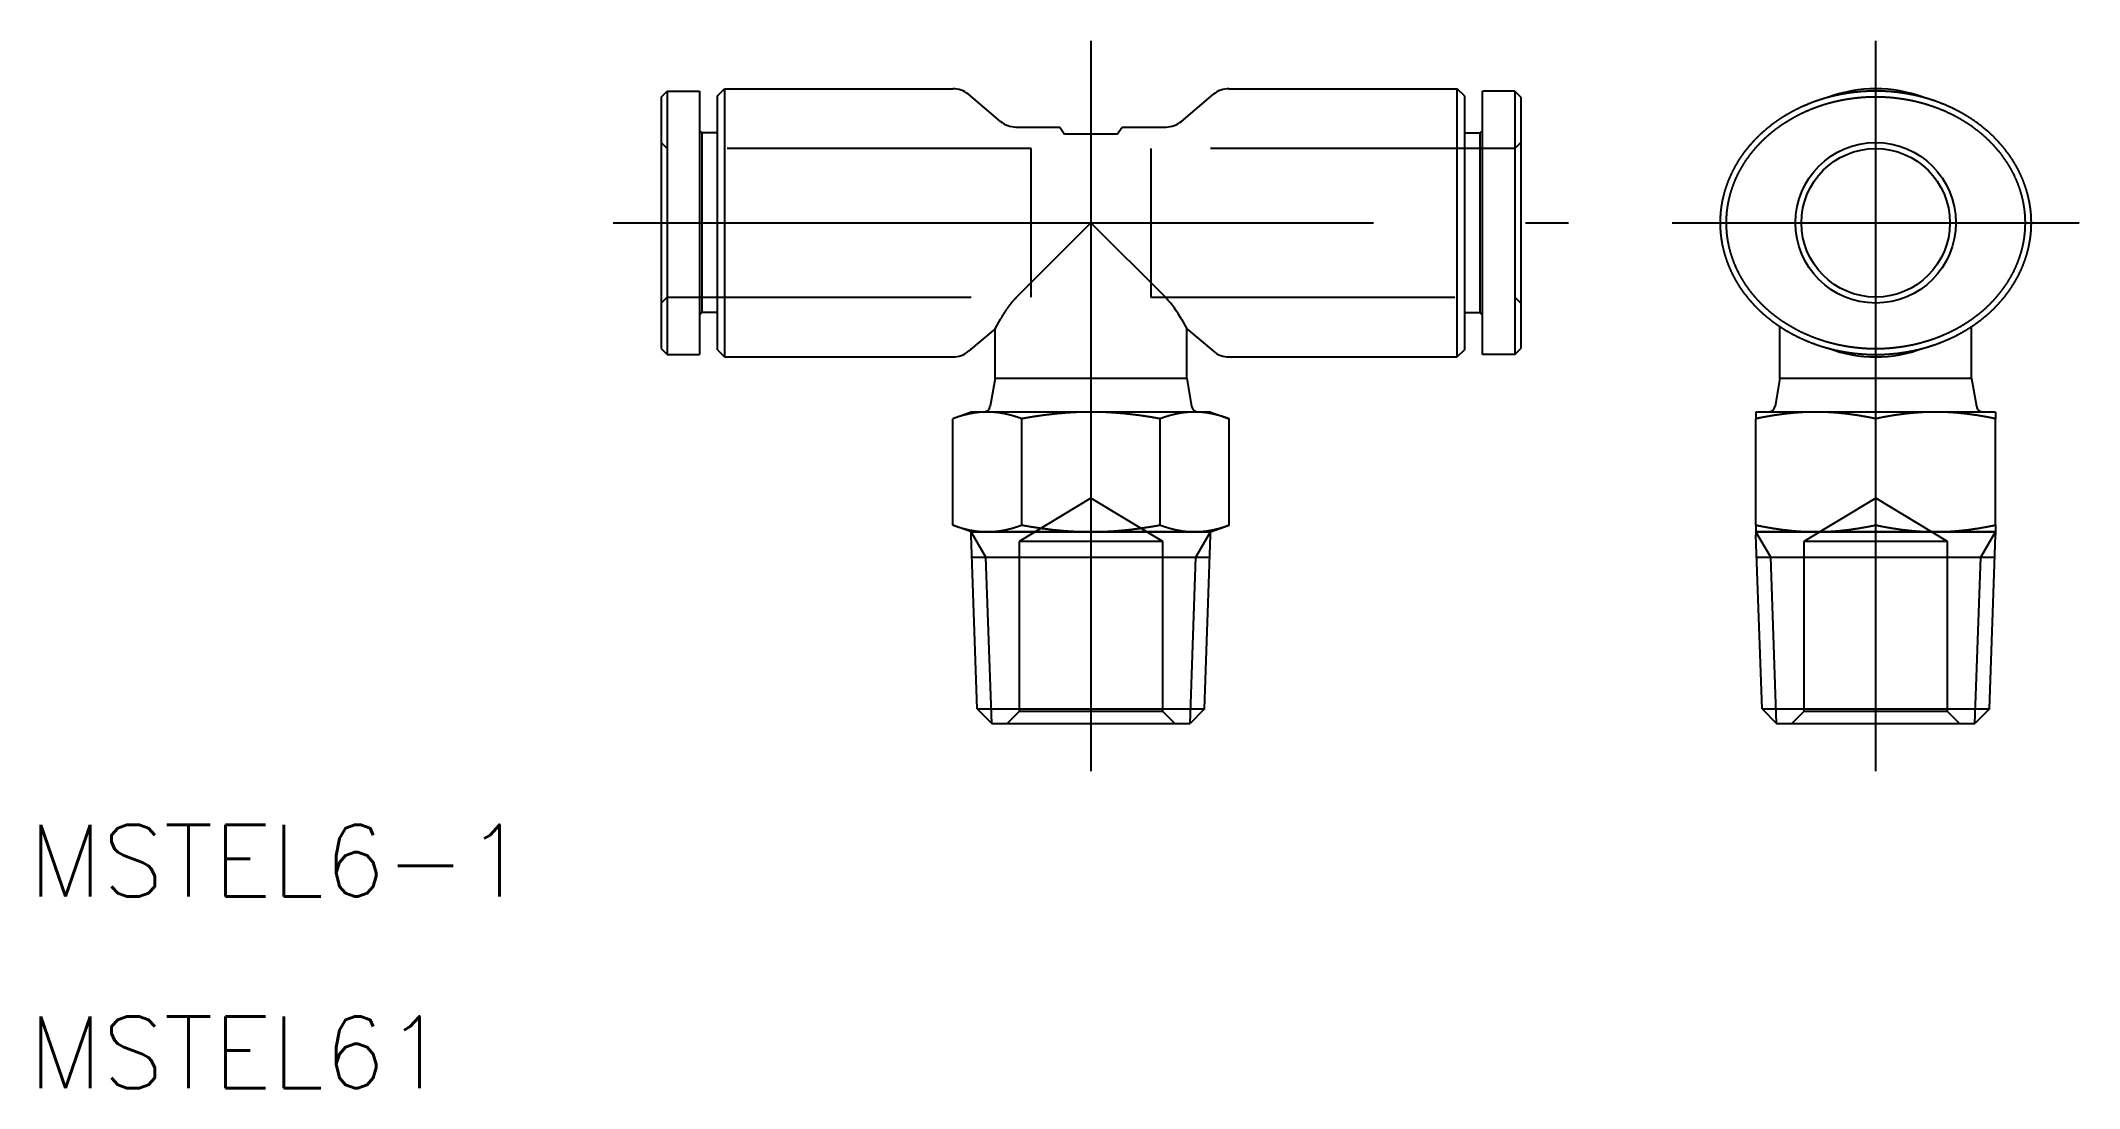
# Model space of a CAD drawing. Extents: x -43.9 to 41.3, y -36.1 to 7.6.
import ezdxf

# ---------------------------------------------------------------- set-up
doc = ezdxf.new("R2010")
doc.units = 0
doc.linetypes.add('CENTER', pattern=[50.8, 31.75, -6.35, 6.35, -6.35])
doc.linetypes.add('DASHED', pattern=[19.05, 12.7, -6.35])
doc.layers.get('0').update_dxf_attribs({"linetype": 'CONTINUOUS'})
doc.layers.add('CENTER', color=1, linetype='CENTER')
doc.styles.get("Standard").update_dxf_attribs({"font": 'txt.shx', "height": 3, "bigfont": 'bigfont.shx'})

msp = doc.modelspace()

# ---------------------------------------------------------------- texts
at = {"color": 7, "linetype": 'CONTINUOUS'}
for s, p in [('MSTEL6-1', (-44.376, -28.133)), ('MSTEL61', (-44.376, -36.133))]:
    msp.add_text(s, height=3, dxfattribs=at).set_placement(p)

# ---------------------------------------------------------------- linework, layer by layer
at = {"color": 7, "linetype": 'CONTINUOUS'}
for p, q in [((-17.95, 5.25), (-17.7, 5.5)), ((-17.95, 5.25), (-17.95, -5.25)), ((-17.7, 5.5), (-17.7, -5.5)), ((-17.7, 5.5), (-16.35, 5.5)), ((-16.35, 5.5), (-16.35, -5.5)), ((-15.6, 5.3), (-15.3, 5.6)), ((-15.6, -5.3), (-15.6, 5.3)), ((-15.3, 5.6), (-5.765, 5.6)), ((-15.3, 5.6), (-15.3, -5.6)), ((-3.779, 4.235), (-5.121, 5.365)), ((3.779, 4.235), (5.121, 5.365)), ((5.765, 5.6), (15.3, 5.6)), ((15.6, 5.3), (15.3, 5.6)), ((15.3, -5.6), (15.3, 5.6)), ((15.6, 5.3), (15.6, -5.3)), ((16.35, -5.5), (16.35, 5.5)), ((17.7, 5.5), (16.35, 5.5)), ((17.7, 5.5), (17.7, -5.5)), ((17.7, 5.5), (17.95, 5.25)), ((17.95, 5.25), (17.95, -5.25)), ((-16.25, 3.75), (-16.35, 3.85)), ((-16.25, 3.75), (-16.25, -3.75)), ((-15.6, 3.75), (-16.25, 3.75)), ((-3.135, 4), (-1.3, 4)), ((-1.3, 4), (-1.1, 3.7)), ((1.1, 3.7), (-1.1, 3.7)), ((1.1, 3.7), (1.3, 4)), ((1.3, 4), (3.135, 4)), ((15.6, 3.75), (16.25, 3.75)), ((16.25, 3.75), (16.35, 3.85)), ((16.25, -3.75), (16.25, 3.75)), ((0, 0), (-3.135, -3.135)), ((3.135, -3.135), (0, 0)), ((-16.25, -3.75), (-16.35, -3.85)), ((-15.6, -3.75), (-16.25, -3.75)), ((-4, -4.421), (-3.779, -4.027)), ((3.779, -4.027), (4, -4.421)), ((15.6, -3.75), (16.25, -3.75)), ((16.25, -3.75), (16.35, -3.85)), ((-4, -4.421), (-5.121, -5.365)), ((-4, -6.5), (-4, -4.421)), ((4, -4.421), (5.121, -5.365)), ((4, -6.5), (4, -4.421)), ((28.777, -6.5), (28.777, -4.335)), ((36.777, -6.5), (36.777, -4.335)), ((-17.95, -5.25), (-17.7, -5.5)), ((-17.7, -5.5), (-16.35, -5.5)), ((-15.6, -5.3), (-15.3, -5.6)), ((-15.3, -5.6), (-5.765, -5.6)), ((5.765, -5.6), (15.3, -5.6)), ((15.6, -5.3), (15.3, -5.6)), ((17.7, -5.5), (16.35, -5.5)), ((17.7, -5.5), (17.95, -5.25)), ((-4, -6.5), (-4.206, -7.653)), ((4, -6.5), (-4, -6.5)), ((4, -6.5), (4.206, -7.653)), ((28.777, -6.5), (28.571, -7.653)), ((36.777, -6.5), (28.777, -6.5)), ((36.777, -6.5), (36.983, -7.653)), ((-5, -7.9), (-5.774, -8.182)), ((-5.774, -12.618), (-5.774, -8.182)), ((-4.33, -7.9), (-5, -7.9)), ((0, -7.9), (-4.33, -7.9)), ((-2.887, -12.618), (-2.887, -8.182)), ((4.33, -7.9), (0, -7.9)), ((2.887, -12.618), (2.887, -8.182)), ((5, -7.9), (4.33, -7.9)), ((5, -7.9), (5.774, -8.182)), ((5.774, -12.618), (5.774, -8.182)), ((30.277, -7.9), (27.777, -7.9)), ((27.777, -7.9), (27.777, -8.182)), ((27.777, -12.618), (27.777, -8.182)), ((35.277, -7.9), (30.277, -7.9)), ((32.777, -12.618), (32.777, -8.182)), ((37.777, -7.9), (35.277, -7.9)), ((37.777, -7.9), (37.777, -8.182)), ((37.777, -12.618), (37.777, -8.182)), ((-5, -12.9), (-5.774, -12.618)), ((5, -12.9), (5.774, -12.618)), ((27.777, -12.618), (27.777, -12.9)), ((37.777, -12.618), (37.777, -12.9)), ((-5, -12.9), (-4.33, -12.9)), ((5, -12.9), (-5, -12.9)), ((-5, -13.035), (-5, -12.9)), ((-4.746, -20.298), (-5, -13.035)), ((-4.33, -12.9), (0, -12.9)), ((0, -12.9), (4.33, -12.9)), ((4.33, -12.9), (5, -12.9)), ((4.746, -20.298), (5, -13.035)), ((5, -13.035), (5, -12.9)), ((27.777, -12.9), (30.277, -12.9)), ((37.777, -12.9), (27.777, -12.9)), ((27.777, -12.9), (27.777, -13.035)), ((28.031, -20.298), (27.777, -13.035)), ((30.277, -12.9), (35.277, -12.9)), ((35.277, -12.9), (37.777, -12.9)), ((37.524, -20.298), (37.777, -13.035)), ((37.777, -12.9), (37.777, -13.035)), ((-4.968, -13.962), (4.967, -13.962)), ((27.81, -13.962), (37.744, -13.962)), ((-4.746, -20.298), (4.746, -20.298)), ((-4.746, -20.298), (-4.144, -20.9)), ((4.746, -20.298), (4.144, -20.9)), ((28.031, -20.298), (37.524, -20.298)), ((28.031, -20.298), (28.633, -20.9)), ((37.524, -20.298), (36.922, -20.9)), ((-4.144, -20.9), (4.144, -20.9)), ((28.633, -20.9), (36.922, -20.9))]:
    msp.add_line(p, q, dxfattribs=at)
at = {"color": 3, "linetype": 'DASHED'}
for p, q in [((-17.95, 3.35), (-17.7, 3.1)), ((-2.5, 3.1), (-17.7, 3.1)), ((-2.5, -3.1), (-2.5, 3.1)), ((17.7, 3.1), (2.5, 3.1)), ((2.5, 3.1), (2.5, -3.1)), ((17.7, 3.1), (17.95, 3.35)), ((-17.95, -3.35), (-17.7, -3.1)), ((-17.7, -3.1), (-2.5, -3.1)), ((2.5, -3.1), (17.7, -3.1)), ((17.7, -3.1), (17.95, -3.35)), ((0, -11.497), (-3, -13.3)), ((3, -13.3), (0, -11.497)), ((32.777, -11.497), (29.777, -13.3)), ((35.777, -13.3), (32.777, -11.497)), ((-3, -13.3), (-3, -20.4)), ((3, -13.3), (-3, -13.3)), ((3, -20.4), (3, -13.3)), ((29.777, -13.3), (29.777, -20.4)), ((35.777, -13.3), (29.777, -13.3)), ((35.777, -20.4), (35.777, -13.3)), ((-3, -20.4), (-3.5, -20.9)), ((3, -20.4), (-3, -20.4)), ((3.5, -20.9), (3, -20.4)), ((29.777, -20.4), (29.277, -20.9)), ((35.777, -20.4), (29.777, -20.4)), ((36.277, -20.9), (35.777, -20.4))]:
    msp.add_line(p, q, dxfattribs=at)
at = {"color": 3, "linetype": 'CONTINUOUS'}
for p, q in [((-4.387, -13.962), (-5, -12.9)), ((4.387, -13.962), (5, -12.9)), ((28.391, -13.962), (27.777, -12.9)), ((37.164, -13.962), (37.777, -12.9)), ((-4.144, -20.9), (-4.387, -13.962)), ((4.144, -20.9), (4.387, -13.962)), ((28.633, -20.9), (28.391, -13.962)), ((36.922, -20.9), (37.164, -13.962))]:
    msp.add_line(p, q, dxfattribs=at)
at = {"color": 7}
for points in [[(39.277, 0, 0), (39.277, 0.011, 0), (39.277, 0.022, 0), (39.277, 0.033, 0), (39.277, 0.044, 0), (39.277, 0.055, 0), (39.277, 0.066, 0), (39.277, 0.077, 0), (39.276, 0.088, 0), (39.276, 0.099, 0), (39.276, 0.11, 0), (39.276, 0.121, 0), (39.276, 0.132, 0), (39.275, 0.143, 0), (39.275, 0.154, 0), (39.274, 0.166, 0), (39.274, 0.177, 0), (39.274, 0.188, 0), (39.273, 0.199, 0), (39.273, 0.21, 0), (39.272, 0.222, 0), (39.272, 0.233, 0), (39.271, 0.244, 0), (39.27, 0.256, 0), (39.27, 0.267, 0), (39.269, 0.278, 0), (39.268, 0.29, 0), (39.268, 0.301, 0), (39.267, 0.313, 0), (39.266, 0.324, 0), (39.265, 0.336, 0), (39.264, 0.347, 0), (39.264, 0.359, 0), (39.263, 0.37, 0), (39.262, 0.382, 0), (39.261, 0.394, 0), (39.26, 0.405, 0), (39.259, 0.417, 0), (39.258, 0.429, 0), (39.257, 0.441, 0), (39.255, 0.452, 0), (39.254, 0.464, 0), (39.253, 0.476, 0), (39.252, 0.488, 0), (39.25, 0.5, 0), (39.249, 0.512, 0), (39.248, 0.524, 0), (39.246, 0.536, 0), (39.245, 0.548, 0), (39.243, 0.561, 0), (39.242, 0.573, 0), (39.24, 0.585, 0), (39.239, 0.597, 0), (39.237, 0.61, 0), (39.236, 0.622, 0), (39.234, 0.634, 0), (39.232, 0.647, 0), (39.23, 0.659, 0), (39.229, 0.672, 0), (39.227, 0.684, 0), (39.225, 0.697, 0), (39.223, 0.71, 0), (39.221, 0.723, 0), (39.219, 0.735, 0), (39.217, 0.748, 0), (39.215, 0.761, 0), (39.213, 0.774, 0), (39.211, 0.787, 0), (39.208, 0.8, 0), (39.206, 0.813, 0), (39.204, 0.826, 0), (39.201, 0.839, 0), (39.199, 0.853, 0), (39.196, 0.866, 0), (39.194, 0.879, 0), (39.191, 0.893, 0), (39.188, 0.906, 0), (39.186, 0.92, 0), (39.183, 0.933, 0), (39.18, 0.947, 0), (39.177, 0.96, 0), (39.175, 0.974, 0), (39.172, 0.988, 0), (39.169, 1.002, 0), (39.165, 1.016, 0), (39.162, 1.03, 0), (39.159, 1.044, 0), (39.156, 1.058, 0), (39.153, 1.072, 0), (39.149, 1.087, 0), (39.146, 1.101, 0), (39.142, 1.115, 0), (39.139, 1.13, 0), (39.135, 1.144, 0), (39.131, 1.159, 0), (39.128, 1.174, 0), (39.124, 1.188, 0), (39.12, 1.203, 0), (39.116, 1.218, 0), (39.112, 1.233, 0), (39.108, 1.247, 0), (39.104, 1.262, 0), (39.1, 1.277, 0), (39.095, 1.292, 0), (39.091, 1.307, 0), (39.087, 1.323, 0), (39.082, 1.338, 0), (39.078, 1.353, 0), (39.073, 1.368, 0), (39.068, 1.383, 0), (39.064, 1.399, 0), (39.059, 1.414, 0), (39.054, 1.43, 0), (39.049, 1.445, 0), (39.044, 1.46, 0), (39.039, 1.476, 0), (39.034, 1.491, 0), (39.029, 1.507, 0), (39.023, 1.523, 0), (39.018, 1.538, 0), (39.012, 1.554, 0), (39.007, 1.57, 0), (39.001, 1.585, 0), (38.996, 1.601, 0), (38.99, 1.617, 0), (38.984, 1.632, 0), (38.978, 1.648, 0), (38.973, 1.664, 0), (38.967, 1.68, 0), (38.961, 1.696, 0), (38.955, 1.711, 0), (38.948, 1.727, 0), (38.942, 1.743, 0), (38.936, 1.759, 0), (38.929, 1.775, 0), (38.923, 1.791, 0), (38.916, 1.807, 0), (38.91, 1.823, 0), (38.903, 1.839, 0), (38.897, 1.855, 0), (38.89, 1.87, 0), (38.883, 1.886, 0), (38.876, 1.902, 0), (38.869, 1.918, 0), (38.862, 1.934, 0), (38.855, 1.95, 0), (38.848, 1.966, 0), (38.841, 1.982, 0), (38.833, 1.998, 0), (38.826, 2.014, 0), (38.818, 2.03, 0), (38.811, 2.046, 0), (38.803, 2.062, 0), (38.796, 2.077, 0), (38.788, 2.093, 0), (38.78, 2.109, 0), (38.773, 2.125, 0), (38.765, 2.141, 0), (38.757, 2.157, 0), (38.749, 2.173, 0), (38.741, 2.188, 0), (38.732, 2.204, 0), (38.724, 2.22, 0), (38.716, 2.236, 0), (38.708, 2.252, 0), (38.699, 2.267, 0), (38.691, 2.283, 0), (38.682, 2.299, 0), (38.674, 2.314, 0), (38.665, 2.33, 0), (38.657, 2.346, 0), (38.648, 2.361, 0), (38.639, 2.377, 0), (38.63, 2.393, 0), (38.621, 2.408, 0), (38.612, 2.424, 0), (38.603, 2.439, 0), (38.594, 2.455, 0), (38.585, 2.47, 0), (38.576, 2.486, 0), (38.566, 2.501, 0), (38.557, 2.517, 0), (38.548, 2.532, 0), (38.538, 2.547, 0), (38.529, 2.563, 0), (38.519, 2.578, 0), (38.509, 2.593, 0), (38.5, 2.609, 0), (38.49, 2.624, 0), (38.48, 2.639, 0), (38.47, 2.654, 0), (38.46, 2.67, 0), (38.45, 2.685, 0), (38.44, 2.7, 0), (38.43, 2.715, 0), (38.42, 2.73, 0), (38.41, 2.745, 0), (38.399, 2.76, 0), (38.389, 2.775, 0), (38.379, 2.79, 0), (38.368, 2.805, 0), (38.358, 2.82, 0), (38.347, 2.835, 0), (38.336, 2.85, 0), (38.325, 2.865, 0), (38.315, 2.88, 0), (38.304, 2.895, 0), (38.293, 2.91, 0), (38.282, 2.925, 0), (38.271, 2.939, 0), (38.26, 2.954, 0), (38.249, 2.969, 0), (38.238, 2.983, 0), (38.227, 2.998, 0), (38.215, 3.013, 0), (38.204, 3.027, 0), (38.193, 3.042, 0), (38.181, 3.057, 0), (38.169, 3.071, 0), (38.158, 3.086, 0), (38.146, 3.1, 0), (38.135, 3.114, 0), (38.123, 3.129, 0), (38.111, 3.143, 0), (38.099, 3.158, 0), (38.087, 3.172, 0), (38.075, 3.186, 0), (38.063, 3.2, 0), (38.051, 3.215, 0), (38.039, 3.229, 0), (38.027, 3.243, 0), (38.015, 3.257, 0), (38.002, 3.271, 0), (37.99, 3.285, 0), (37.978, 3.299, 0), (37.965, 3.313, 0), (37.953, 3.327, 0), (37.94, 3.341, 0), (37.928, 3.355, 0), (37.915, 3.369, 0), (37.902, 3.383, 0), (37.89, 3.397, 0), (37.877, 3.41, 0), (37.864, 3.424, 0), (37.851, 3.438, 0), (37.838, 3.452, 0), (37.825, 3.465, 0), (37.812, 3.479, 0), (37.799, 3.492, 0), (37.786, 3.506, 0), (37.772, 3.519, 0), (37.759, 3.533, 0), (37.746, 3.546, 0), (37.732, 3.56, 0), (37.719, 3.573, 0), (37.706, 3.586, 0), (37.692, 3.599, 0), (37.678, 3.613, 0), (37.665, 3.626, 0), (37.651, 3.639, 0), (37.637, 3.652, 0), (37.624, 3.665, 0), (37.61, 3.678, 0), (37.596, 3.691, 0), (37.582, 3.704, 0), (37.568, 3.717, 0), (37.554, 3.73, 0), (37.54, 3.743, 0), (37.526, 3.755, 0), (37.512, 3.768, 0), (37.498, 3.781, 0), (37.483, 3.794, 0), (37.469, 3.806, 0), (37.455, 3.819, 0), (37.441, 3.831, 0), (37.426, 3.844, 0), (37.412, 3.856, 0), (37.397, 3.869, 0), (37.383, 3.881, 0), (37.368, 3.893, 0), (37.354, 3.905, 0), (37.339, 3.918, 0), (37.325, 3.93, 0), (37.31, 3.942, 0), (37.295, 3.954, 0), (37.28, 3.966, 0), (37.266, 3.978, 0), (37.251, 3.99, 0), (37.236, 4.002, 0), (37.221, 4.014, 0), (37.206, 4.026, 0), (37.191, 4.037, 0), (37.176, 4.049, 0), (37.161, 4.061, 0), (37.146, 4.073, 0), (37.131, 4.084, 0), (37.115, 4.096, 0), (37.1, 4.107, 0), (37.085, 4.119, 0), (37.07, 4.13, 0), (37.054, 4.141, 0), (37.039, 4.153, 0), (37.024, 4.164, 0), (37.008, 4.175, 0), (36.993, 4.186, 0), (36.978, 4.197, 0), (36.962, 4.208, 0), (36.947, 4.219, 0), (36.931, 4.23, 0), (36.916, 4.241, 0), (36.9, 4.252, 0), (36.884, 4.263, 0), (36.869, 4.274, 0), (36.853, 4.284, 0), (36.837, 4.295, 0), (36.822, 4.306, 0), (36.806, 4.316, 0), (36.79, 4.327, 0), (36.774, 4.337, 0), (36.758, 4.348, 0), (36.743, 4.358, 0), (36.727, 4.368, 0), (36.711, 4.379, 0), (36.695, 4.389, 0), (36.679, 4.399, 0), (36.663, 4.409, 0), (36.647, 4.419, 0), (36.631, 4.429, 0), (36.615, 4.439, 0), (36.599, 4.449, 0), (36.583, 4.459, 0), (36.567, 4.468, 0), (36.551, 4.478, 0), (36.535, 4.488, 0), (36.519, 4.497, 0), (36.503, 4.507, 0), (36.486, 4.517, 0), (36.47, 4.526, 0), (36.454, 4.535, 0), (36.438, 4.545, 0), (36.422, 4.554, 0), (36.406, 4.563, 0), (36.389, 4.573, 0), (36.373, 4.582, 0), (36.357, 4.591, 0), (36.341, 4.6, 0), (36.324, 4.609, 0), (36.308, 4.618, 0), (36.292, 4.627, 0), (36.275, 4.636, 0), (36.259, 4.644, 0), (36.243, 4.653, 0), (36.226, 4.662, 0), (36.21, 4.67, 0), (36.194, 4.679, 0), (36.177, 4.688, 0), (36.161, 4.696, 0), (36.144, 4.704, 0), (36.128, 4.713, 0), (36.112, 4.721, 0), (36.095, 4.729, 0), (36.079, 4.738, 0), (36.062, 4.746, 0), (36.046, 4.754, 0), (36.029, 4.762, 0), (36.013, 4.77, 0), (35.996, 4.778, 0), (35.98, 4.786, 0), (35.963, 4.794, 0), (35.947, 4.802, 0), (35.93, 4.809, 0), (35.914, 4.817, 0), (35.897, 4.825, 0), (35.881, 4.832, 0), (35.864, 4.84, 0), (35.848, 4.848, 0), (35.831, 4.855, 0), (35.815, 4.862, 0), (35.798, 4.87, 0), (35.782, 4.877, 0), (35.765, 4.884, 0), (35.749, 4.892, 0), (35.732, 4.899, 0), (35.716, 4.906, 0), (35.699, 4.913, 0), (35.682, 4.92, 0), (35.666, 4.927, 0), (35.65, 4.934, 0), (35.633, 4.941, 0), (35.616, 4.948, 0), (35.6, 4.954, 0), (35.583, 4.961, 0), (35.567, 4.968, 0), (35.55, 4.974, 0), (35.534, 4.981, 0), (35.517, 4.988, 0), (35.501, 4.994, 0), (35.484, 5, 0), (35.467, 5.007, 0), (35.451, 5.013, 0), (35.434, 5.02, 0), (35.418, 5.026, 0), (35.401, 5.032, 0), (35.385, 5.038, 0), (35.368, 5.044, 0), (35.352, 5.05, 0), (35.335, 5.056, 0), (35.318, 5.062, 0), (35.302, 5.068, 0), (35.285, 5.074, 0), (35.269, 5.08, 0), (35.252, 5.086, 0), (35.235, 5.092, 0), (35.219, 5.097, 0), (35.202, 5.103, 0), (35.186, 5.109, 0), (35.169, 5.114, 0), (35.153, 5.12, 0), (35.136, 5.125, 0), (35.119, 5.131, 0), (35.103, 5.136, 0), (35.086, 5.141, 0), (35.069, 5.147, 0), (35.053, 5.152, 0), (35.036, 5.157, 0), (35.02, 5.162, 0), (35.003, 5.168, 0), (34.986, 5.173, 0), (34.97, 5.178, 0), (34.953, 5.183, 0), (34.937, 5.188, 0), (34.92, 5.193, 0), (34.904, 5.198, 0), (34.887, 5.202, 0), (34.87, 5.207, 0), (34.854, 5.212, 0), (34.837, 5.217, 0), (34.82, 5.221, 0), (34.804, 5.226, 0), (34.787, 5.231, 0), (34.77, 5.235, 0), (34.754, 5.24, 0), (34.737, 5.244, 0), (34.721, 5.249, 0), (34.704, 5.253, 0), (34.687, 5.257, 0), (34.671, 5.262, 0), (34.654, 5.266, 0), (34.638, 5.27, 0), (34.621, 5.274, 0), (34.604, 5.278, 0), (34.588, 5.282, 0), (34.571, 5.286, 0), (34.554, 5.29, 0), (34.538, 5.294, 0), (34.521, 5.298, 0), (34.505, 5.302, 0), (34.488, 5.306, 0), (34.471, 5.31, 0), (34.455, 5.314, 0), (34.438, 5.317, 0), (34.421, 5.321, 0), (34.405, 5.325, 0), (34.388, 5.328, 0), (34.371, 5.332, 0), (34.355, 5.336, 0), (34.338, 5.339, 0), (34.322, 5.343, 0), (34.305, 5.346, 0), (34.288, 5.349, 0), (34.272, 5.353, 0), (34.255, 5.356, 0), (34.238, 5.359, 0), (34.222, 5.362, 0), (34.205, 5.366, 0), (34.188, 5.369, 0), (34.172, 5.372, 0), (34.155, 5.375, 0), (34.139, 5.378, 0), (34.122, 5.381, 0), (34.105, 5.384, 0), (34.089, 5.387, 0), (34.072, 5.39, 0), (34.055, 5.393, 0), (34.039, 5.395, 0), (34.022, 5.398, 0), (34.005, 5.401, 0), (33.989, 5.404, 0), (33.972, 5.406, 0), (33.956, 5.409, 0), (33.939, 5.412, 0), (33.922, 5.414, 0), (33.906, 5.417, 0), (33.889, 5.419, 0), (33.872, 5.421, 0), (33.856, 5.424, 0), (33.839, 5.426, 0), (33.822, 5.429, 0), (33.806, 5.431, 0), (33.789, 5.433, 0), (33.773, 5.435, 0), (33.756, 5.437, 0), (33.739, 5.44, 0), (33.722, 5.442, 0), (33.706, 5.444, 0), (33.689, 5.446, 0), (33.673, 5.448, 0), (33.656, 5.45, 0), (33.639, 5.452, 0), (33.623, 5.453, 0), (33.606, 5.455, 0), (33.589, 5.457, 0), (33.573, 5.459, 0), (33.556, 5.46, 0), (33.539, 5.462, 0), (33.523, 5.464, 0), (33.506, 5.465, 0), (33.489, 5.467, 0), (33.473, 5.469, 0), (33.456, 5.47, 0), (33.44, 5.471, 0), (33.423, 5.473, 0), (33.406, 5.474, 0), (33.389, 5.476, 0), (33.373, 5.477, 0), (33.356, 5.478, 0), (33.34, 5.479, 0), (33.323, 5.481, 0), (33.306, 5.482, 0), (33.29, 5.483, 0), (33.273, 5.484, 0), (33.256, 5.485, 0), (33.24, 5.486, 0), (33.223, 5.487, 0), (33.206, 5.488, 0), (33.19, 5.489, 0), (33.173, 5.49, 0), (33.156, 5.491, 0), (33.14, 5.491, 0), (33.123, 5.492, 0), (33.106, 5.493, 0), (33.09, 5.494, 0), (33.073, 5.494, 0), (33.056, 5.495, 0), (33.04, 5.496, 0), (33.023, 5.496, 0), (33.006, 5.497, 0), (32.99, 5.497, 0), (32.973, 5.498, 0), (32.956, 5.498, 0), (32.94, 5.498, 0), (32.923, 5.499, 0), (32.906, 5.499, 0), (32.89, 5.499, 0), (32.873, 5.499, 0), (32.856, 5.5, 0), (32.84, 5.5, 0), (32.823, 5.5, 0), (32.806, 5.5, 0), (32.79, 5.5, 0), (32.773, 5.5, 0), (32.757, 5.5, 0), (32.74, 5.5, 0), (32.723, 5.5, 0), (32.706, 5.5, 0), (32.69, 5.5, 0), (32.673, 5.499, 0), (32.657, 5.499, 0), (32.64, 5.499, 0), (32.623, 5.498, 0), (32.606, 5.498, 0), (32.59, 5.498, 0), (32.573, 5.497, 0), (32.557, 5.497, 0), (32.54, 5.496, 0), (32.523, 5.496, 0), (32.507, 5.495, 0), (32.49, 5.495, 0), (32.473, 5.494, 0), (32.457, 5.493, 0), (32.44, 5.493, 0), (32.423, 5.492, 0), (32.407, 5.491, 0), (32.39, 5.49, 0), (32.373, 5.489, 0), (32.357, 5.488, 0), (32.34, 5.488, 0), (32.324, 5.487, 0), (32.307, 5.486, 0), (32.29, 5.485, 0), (32.274, 5.483, 0), (32.257, 5.482, 0), (32.24, 5.481, 0), (32.224, 5.48, 0), (32.207, 5.479, 0), (32.191, 5.478, 0), (32.174, 5.476, 0), (32.157, 5.475, 0), (32.141, 5.474, 0), (32.124, 5.472, 0), (32.108, 5.471, 0), (32.091, 5.469, 0), (32.074, 5.468, 0), (32.058, 5.466, 0), (32.041, 5.465, 0), (32.025, 5.463, 0), (32.008, 5.461, 0), (31.991, 5.46, 0), (31.975, 5.458, 0), (31.958, 5.456, 0), (31.942, 5.454, 0), (31.925, 5.453, 0), (31.909, 5.451, 0), (31.892, 5.449, 0), (31.875, 5.447, 0), (31.859, 5.445, 0), (31.842, 5.443, 0), (31.826, 5.441, 0), (31.809, 5.439, 0), (31.793, 5.437, 0), (31.776, 5.434, 0), (31.76, 5.432, 0), (31.743, 5.43, 0), (31.727, 5.428, 0), (31.71, 5.425, 0), (31.694, 5.423, 0), (31.677, 5.421, 0), (31.661, 5.418, 0), (31.644, 5.416, 0), (31.628, 5.413, 0), (31.611, 5.411, 0), (31.595, 5.408, 0), (31.578, 5.406, 0), (31.562, 5.403, 0), (31.546, 5.4, 0), (31.529, 5.398, 0), (31.513, 5.395, 0), (31.496, 5.392, 0), (31.48, 5.389, 0), (31.463, 5.386, 0), (31.447, 5.384, 0), (31.431, 5.381, 0), (31.414, 5.378, 0), (31.398, 5.375, 0), (31.381, 5.372, 0), (31.365, 5.369, 0), (31.349, 5.366, 0), (31.332, 5.362, 0), (31.316, 5.359, 0), (31.3, 5.356, 0), (31.283, 5.353, 0), (31.267, 5.349, 0), (31.251, 5.346, 0), (31.234, 5.343, 0), (31.218, 5.339, 0), (31.202, 5.336, 0), (31.185, 5.332, 0), (31.169, 5.329, 0), (31.153, 5.325, 0), (31.137, 5.322, 0), (31.12, 5.318, 0), (31.104, 5.315, 0), (31.088, 5.311, 0), (31.071, 5.307, 0), (31.055, 5.303, 0), (31.039, 5.3, 0), (31.023, 5.296, 0), (31.006, 5.292, 0), (30.99, 5.288, 0), (30.974, 5.284, 0), (30.958, 5.28, 0), (30.942, 5.276, 0), (30.926, 5.272, 0), (30.909, 5.268, 0), (30.893, 5.264, 0), (30.877, 5.26, 0), (30.861, 5.256, 0), (30.845, 5.251, 0), (30.829, 5.247, 0), (30.813, 5.243, 0), (30.797, 5.238, 0), (30.78, 5.234, 0), (30.764, 5.23, 0), (30.748, 5.225, 0), (30.732, 5.221, 0), (30.716, 5.216, 0), (30.7, 5.212, 0), (30.684, 5.207, 0), (30.668, 5.202, 0), (30.652, 5.198, 0), (30.636, 5.193, 0), (30.62, 5.188, 0), (30.604, 5.184, 0), (30.588, 5.179, 0), (30.572, 5.174, 0), (30.556, 5.169, 0), (30.54, 5.164, 0), (30.524, 5.159, 0), (30.508, 5.154, 0), (30.492, 5.149, 0), (30.477, 5.144, 0), (30.461, 5.139, 0), (30.445, 5.134, 0), (30.429, 5.129, 0), (30.413, 5.123, 0), (30.397, 5.118, 0), (30.381, 5.113, 0), (30.366, 5.107, 0), (30.35, 5.102, 0), (30.334, 5.097, 0), (30.318, 5.091, 0), (30.302, 5.086, 0), (30.287, 5.08, 0), (30.271, 5.075, 0), (30.255, 5.069, 0), (30.239, 5.064, 0), (30.224, 5.058, 0), (30.208, 5.052, 0), (30.192, 5.046, 0), (30.177, 5.041, 0), (30.161, 5.035, 0), (30.145, 5.029, 0), (30.13, 5.023, 0), (30.114, 5.017, 0), (30.099, 5.011, 0), (30.083, 5.005, 0), (30.067, 4.999, 0), (30.052, 4.993, 0), (30.036, 4.987, 0), (30.021, 4.981, 0), (30.005, 4.975, 0), (29.99, 4.969, 0), (29.974, 4.962, 0), (29.959, 4.956, 0), (29.943, 4.95, 0), (29.928, 4.943, 0), (29.912, 4.937, 0), (29.897, 4.93, 0), (29.881, 4.924, 0), (29.866, 4.917, 0), (29.851, 4.911, 0), (29.835, 4.904, 0), (29.82, 4.898, 0), (29.805, 4.891, 0), (29.789, 4.884, 0), (29.774, 4.878, 0), (29.759, 4.871, 0), (29.743, 4.864, 0), (29.728, 4.857, 0), (29.713, 4.85, 0), (29.697, 4.843, 0), (29.682, 4.836, 0), (29.667, 4.829, 0), (29.652, 4.822, 0), (29.637, 4.815, 0), (29.621, 4.808, 0), (29.606, 4.801, 0), (29.591, 4.794, 0), (29.576, 4.787, 0), (29.561, 4.779, 0), (29.546, 4.772, 0), (29.53, 4.765, 0), (29.515, 4.757, 0), (29.5, 4.75, 0), (29.485, 4.742, 0), (29.47, 4.735, 0), (29.455, 4.727, 0), (29.44, 4.72, 0), (29.425, 4.712, 0), (29.41, 4.705, 0), (29.396, 4.697, 0), (29.381, 4.689, 0), (29.366, 4.682, 0), (29.351, 4.674, 0), (29.336, 4.666, 0), (29.321, 4.658, 0), (29.306, 4.65, 0), (29.291, 4.642, 0), (29.277, 4.634, 0), (29.262, 4.626, 0), (29.247, 4.618, 0), (29.233, 4.61, 0), (29.218, 4.602, 0), (29.203, 4.594, 0), (29.188, 4.586, 0), (29.174, 4.577, 0), (29.159, 4.569, 0), (29.145, 4.561, 0), (29.13, 4.552, 0), (29.115, 4.544, 0), (29.101, 4.536, 0), (29.086, 4.527, 0), (29.072, 4.519, 0), (29.057, 4.51, 0), (29.043, 4.502, 0), (29.028, 4.493, 0), (29.014, 4.484, 0), (29, 4.476, 0), (28.985, 4.467, 0), (28.971, 4.458, 0), (28.956, 4.449, 0), (28.942, 4.441, 0), (28.928, 4.432, 0), (28.914, 4.423, 0), (28.899, 4.414, 0), (28.885, 4.405, 0), (28.871, 4.396, 0), (28.857, 4.387, 0), (28.843, 4.378, 0), (28.828, 4.369, 0), (28.814, 4.359, 0), (28.8, 4.35, 0), (28.786, 4.341, 0), (28.772, 4.332, 0), (28.758, 4.322, 0), (28.744, 4.313, 0), (28.73, 4.304, 0), (28.716, 4.294, 0), (28.702, 4.285, 0), (28.688, 4.275, 0), (28.674, 4.266, 0), (28.661, 4.256, 0), (28.647, 4.247, 0), (28.633, 4.237, 0), (28.619, 4.227, 0), (28.605, 4.218, 0), (28.592, 4.208, 0), (28.578, 4.198, 0), (28.564, 4.188, 0), (28.551, 4.178, 0), (28.537, 4.169, 0), (28.523, 4.159, 0), (28.51, 4.149, 0), (28.496, 4.139, 0), (28.483, 4.129, 0), (28.469, 4.119, 0), (28.456, 4.108, 0), (28.442, 4.098, 0), (28.429, 4.088, 0), (28.416, 4.078, 0), (28.402, 4.068, 0), (28.389, 4.057, 0), (28.376, 4.047, 0), (28.362, 4.037, 0), (28.349, 4.026, 0), (28.336, 4.016, 0), (28.323, 4.005, 0), (28.309, 3.995, 0), (28.296, 3.984, 0), (28.283, 3.974, 0), (28.27, 3.963, 0), (28.257, 3.952, 0), (28.244, 3.942, 0), (28.231, 3.931, 0), (28.218, 3.92, 0), (28.205, 3.909, 0), (28.192, 3.899, 0), (28.18, 3.888, 0), (28.167, 3.877, 0), (28.154, 3.866, 0), (28.141, 3.855, 0), (28.128, 3.844, 0), (28.116, 3.833, 0), (28.103, 3.822, 0), (28.09, 3.811, 0), (28.078, 3.799, 0), (28.065, 3.788, 0), (28.052, 3.777, 0), (28.04, 3.766, 0), (28.027, 3.755, 0), (28.015, 3.743, 0), (28.003, 3.732, 0), (27.99, 3.72, 0), (27.978, 3.709, 0), (27.965, 3.698, 0), (27.953, 3.686, 0), (27.941, 3.675, 0), (27.929, 3.663, 0), (27.916, 3.651, 0), (27.904, 3.64, 0), (27.892, 3.628, 0), (27.88, 3.616, 0), (27.868, 3.605, 0), (27.856, 3.593, 0), (27.844, 3.581, 0), (27.832, 3.569, 0), (27.82, 3.557, 0), (27.808, 3.545, 0), (27.796, 3.533, 0), (27.784, 3.521, 0), (27.772, 3.509, 0), (27.761, 3.497, 0), (27.749, 3.485, 0), (27.737, 3.473, 0), (27.726, 3.461, 0), (27.714, 3.449, 0), (27.702, 3.436, 0), (27.691, 3.424, 0), (27.679, 3.412, 0), (27.668, 3.4, 0), (27.656, 3.387, 0), (27.645, 3.375, 0), (27.633, 3.362, 0), (27.622, 3.35, 0), (27.611, 3.337, 0), (27.599, 3.325, 0), (27.588, 3.312, 0), (27.577, 3.3, 0), (27.566, 3.287, 0), (27.555, 3.274, 0), (27.544, 3.262, 0), (27.532, 3.249, 0), (27.521, 3.236, 0), (27.51, 3.223, 0), (27.5, 3.21, 0), (27.489, 3.197, 0), (27.478, 3.184, 0), (27.467, 3.172, 0), (27.456, 3.159, 0), (27.445, 3.146, 0), (27.434, 3.132, 0), (27.424, 3.119, 0), (27.413, 3.106, 0), (27.403, 3.093, 0), (27.392, 3.08, 0), (27.381, 3.067, 0), (27.371, 3.053, 0), (27.36, 3.04, 0), (27.35, 3.027, 0), (27.34, 3.013, 0), (27.329, 3, 0), (27.319, 2.987, 0), (27.309, 2.973, 0), (27.299, 2.96, 0), (27.288, 2.946, 0), (27.278, 2.932, 0), (27.268, 2.919, 0), (27.258, 2.905, 0), (27.248, 2.892, 0), (27.238, 2.878, 0), (27.228, 2.864, 0), (27.218, 2.85, 0), (27.208, 2.837, 0), (27.199, 2.823, 0), (27.189, 2.809, 0), (27.179, 2.795, 0), (27.169, 2.781, 0), (27.16, 2.767, 0), (27.15, 2.753, 0), (27.141, 2.739, 0), (27.131, 2.725, 0), (27.122, 2.711, 0), (27.112, 2.697, 0), (27.103, 2.683, 0), (27.093, 2.668, 0), (27.084, 2.654, 0), (27.075, 2.64, 0), (27.066, 2.626, 0), (27.057, 2.611, 0), (27.047, 2.597, 0), (27.038, 2.582, 0), (27.029, 2.568, 0), (27.02, 2.554, 0), (27.011, 2.539, 0), (27.003, 2.525, 0), (26.994, 2.51, 0), (26.985, 2.495, 0), (26.976, 2.481, 0), (26.967, 2.466, 0), (26.959, 2.452, 0), (26.95, 2.437, 0), (26.942, 2.422, 0), (26.933, 2.407, 0), (26.924, 2.393, 0), (26.916, 2.378, 0), (26.908, 2.363, 0), (26.899, 2.348, 0), (26.891, 2.333, 0), (26.883, 2.318, 0), (26.875, 2.303, 0), (26.866, 2.288, 0), (26.858, 2.273, 0), (26.85, 2.258, 0), (26.842, 2.243, 0), (26.834, 2.228, 0), (26.826, 2.212, 0), (26.819, 2.197, 0), (26.811, 2.182, 0), (26.803, 2.167, 0), (26.795, 2.152, 0), (26.788, 2.136, 0), (26.78, 2.121, 0), (26.773, 2.106, 0), (26.765, 2.09, 0), (26.758, 2.075, 0), (26.75, 2.059, 0), (26.743, 2.044, 0), (26.735, 2.028, 0), (26.728, 2.013, 0), (26.721, 1.997, 0), (26.714, 1.982, 0), (26.707, 1.966, 0), (26.7, 1.95, 0), (26.693, 1.935, 0), (26.686, 1.919, 0), (26.679, 1.903, 0), (26.672, 1.888, 0), (26.666, 1.872, 0), (26.659, 1.856, 0), (26.652, 1.84, 0), (26.645, 1.825, 0), (26.639, 1.809, 0), (26.633, 1.793, 0), (26.626, 1.777, 0), (26.62, 1.761, 0), (26.613, 1.745, 0), (26.607, 1.729, 0), (26.601, 1.713, 0), (26.595, 1.697, 0), (26.589, 1.681, 0), (26.582, 1.665, 0), (26.576, 1.649, 0), (26.571, 1.633, 0), (26.565, 1.617, 0), (26.559, 1.601, 0), (26.553, 1.585, 0), (26.547, 1.569, 0), (26.542, 1.552, 0), (26.536, 1.536, 0), (26.53, 1.52, 0), (26.525, 1.504, 0), (26.52, 1.487, 0), (26.514, 1.471, 0), (26.509, 1.455, 0), (26.504, 1.439, 0), (26.498, 1.422, 0), (26.493, 1.406, 0), (26.488, 1.389, 0), (26.483, 1.373, 0), (26.478, 1.357, 0), (26.473, 1.34, 0), (26.468, 1.324, 0), (26.464, 1.307, 0), (26.459, 1.291, 0), (26.454, 1.274, 0), (26.45, 1.258, 0), (26.445, 1.241, 0), (26.441, 1.225, 0), (26.436, 1.208, 0), (26.432, 1.192, 0), (26.427, 1.175, 0), (26.423, 1.159, 0), (26.419, 1.142, 0), (26.415, 1.125, 0), (26.411, 1.109, 0), (26.407, 1.092, 0), (26.403, 1.075, 0), (26.399, 1.059, 0), (26.395, 1.042, 0), (26.391, 1.025, 0), (26.388, 1.009, 0), (26.384, 0.992, 0), (26.38, 0.975, 0), (26.377, 0.958, 0), (26.373, 0.942, 0), (26.37, 0.925, 0), (26.367, 0.908, 0), (26.363, 0.891, 0), (26.36, 0.874, 0), (26.357, 0.858, 0), (26.354, 0.841, 0), (26.351, 0.824, 0), (26.348, 0.807, 0), (26.345, 0.79, 0), (26.342, 0.773, 0), (26.339, 0.757, 0), (26.336, 0.74, 0), (26.334, 0.723, 0), (26.331, 0.706, 0), (26.329, 0.689, 0), (26.326, 0.672, 0), (26.324, 0.655, 0), (26.321, 0.638, 0), (26.319, 0.621, 0), (26.317, 0.604, 0), (26.315, 0.587, 0), (26.312, 0.57, 0), (26.31, 0.554, 0), (26.308, 0.537, 0), (26.306, 0.52, 0), (26.305, 0.503, 0), (26.303, 0.486, 0), (26.301, 0.469, 0), (26.299, 0.452, 0), (26.298, 0.435, 0), (26.296, 0.418, 0), (26.295, 0.401, 0), (26.293, 0.384, 0), (26.292, 0.367, 0), (26.291, 0.35, 0), (26.289, 0.332, 0), (26.288, 0.315, 0), (26.287, 0.298, 0), (26.286, 0.281, 0), (26.285, 0.264, 0), (26.284, 0.247, 0), (26.283, 0.23, 0), (26.282, 0.213, 0), (26.282, 0.196, 0), (26.281, 0.179, 0), (26.28, 0.162, 0), (26.28, 0.145, 0), (26.279, 0.128, 0), (26.279, 0.111, 0), (26.278, 0.094, 0), (26.278, 0.077, 0), (26.278, 0.06, 0), (26.277, 0.043, 0), (26.277, 0.026, 0), (26.277, 0.009, 0), (26.277, -0.009, 0), (26.277, -0.026, 0), (26.277, -0.043, 0), (26.278, -0.06, 0), (26.278, -0.077, 0), (26.278, -0.094, 0), (26.279, -0.111, 0), (26.279, -0.128, 0), (26.28, -0.145, 0), (26.28, -0.162, 0), (26.281, -0.179, 0), (26.282, -0.196, 0), (26.282, -0.213, 0), (26.283, -0.23, 0), (26.284, -0.247, 0), (26.285, -0.264, 0), (26.286, -0.281, 0), (26.287, -0.298, 0), (26.288, -0.315, 0), (26.289, -0.333, 0), (26.291, -0.35, 0), (26.292, -0.367, 0), (26.293, -0.384, 0), (26.295, -0.401, 0), (26.296, -0.418, 0), (26.298, -0.435, 0), (26.299, -0.452, 0), (26.301, -0.469, 0), (26.303, -0.486, 0), (26.305, -0.503, 0), (26.306, -0.52, 0), (26.308, -0.537, 0), (26.31, -0.554, 0), (26.312, -0.57, 0), (26.315, -0.587, 0), (26.317, -0.604, 0), (26.319, -0.621, 0), (26.321, -0.638, 0), (26.324, -0.655, 0), (26.326, -0.672, 0), (26.329, -0.689, 0), (26.331, -0.706, 0), (26.334, -0.723, 0), (26.336, -0.74, 0), (26.339, -0.757, 0), (26.342, -0.773, 0), (26.345, -0.79, 0), (26.348, -0.807, 0), (26.351, -0.824, 0), (26.354, -0.841, 0), (26.357, -0.858, 0), (26.36, -0.874, 0), (26.363, -0.891, 0), (26.366, -0.908, 0), (26.37, -0.925, 0), (26.373, -0.942, 0), (26.377, -0.958, 0), (26.38, -0.975, 0), (26.384, -0.992, 0), (26.387, -1.009, 0), (26.391, -1.025, 0), (26.395, -1.042, 0), (26.399, -1.059, 0), (26.403, -1.075, 0), (26.407, -1.092, 0), (26.411, -1.109, 0), (26.415, -1.125, 0), (26.419, -1.142, 0), (26.423, -1.159, 0), (26.427, -1.175, 0), (26.432, -1.192, 0), (26.436, -1.208, 0), (26.441, -1.225, 0), (26.445, -1.241, 0), (26.45, -1.258, 0), (26.454, -1.274, 0), (26.459, -1.291, 0), (26.464, -1.307, 0), (26.468, -1.324, 0), (26.473, -1.34, 0), (26.478, -1.357, 0), (26.483, -1.373, 0), (26.488, -1.389, 0), (26.493, -1.406, 0), (26.498, -1.422, 0), (26.504, -1.439, 0), (26.509, -1.455, 0), (26.514, -1.471, 0), (26.52, -1.487, 0), (26.525, -1.504, 0), (26.53, -1.52, 0), (26.536, -1.536, 0), (26.542, -1.552, 0), (26.547, -1.569, 0), (26.553, -1.585, 0), (26.559, -1.601, 0), (26.565, -1.617, 0), (26.571, -1.633, 0), (26.576, -1.649, 0), (26.582, -1.665, 0), (26.589, -1.681, 0), (26.595, -1.697, 0), (26.601, -1.713, 0), (26.607, -1.729, 0), (26.613, -1.745, 0), (26.62, -1.761, 0), (26.626, -1.777, 0), (26.633, -1.793, 0), (26.639, -1.809, 0), (26.645, -1.825, 0), (26.652, -1.84, 0), (26.659, -1.856, 0), (26.666, -1.872, 0), (26.672, -1.888, 0), (26.679, -1.903, 0), (26.686, -1.919, 0), (26.693, -1.935, 0), (26.7, -1.95, 0), (26.707, -1.966, 0), (26.714, -1.982, 0), (26.721, -1.997, 0), (26.728, -2.013, 0), (26.735, -2.028, 0), (26.743, -2.044, 0), (26.75, -2.059, 0), (26.758, -2.075, 0), (26.765, -2.09, 0), (26.773, -2.106, 0), (26.78, -2.121, 0), (26.788, -2.136, 0), (26.795, -2.152, 0), (26.803, -2.167, 0), (26.811, -2.182, 0), (26.819, -2.197, 0), (26.826, -2.212, 0), (26.834, -2.228, 0), (26.842, -2.243, 0), (26.85, -2.258, 0), (26.858, -2.273, 0), (26.866, -2.288, 0), (26.875, -2.303, 0), (26.883, -2.318, 0), (26.891, -2.333, 0), (26.899, -2.348, 0), (26.908, -2.363, 0), (26.916, -2.378, 0), (26.924, -2.392, 0), (26.933, -2.407, 0), (26.942, -2.422, 0), (26.95, -2.437, 0), (26.959, -2.451, 0), (26.967, -2.466, 0), (26.976, -2.481, 0), (26.985, -2.495, 0), (26.994, -2.51, 0), (27.003, -2.524, 0), (27.011, -2.539, 0), (27.02, -2.554, 0), (27.029, -2.568, 0), (27.038, -2.582, 0), (27.047, -2.597, 0), (27.057, -2.611, 0), (27.066, -2.625, 0), (27.075, -2.64, 0), (27.084, -2.654, 0), (27.093, -2.668, 0), (27.103, -2.682, 0), (27.112, -2.697, 0), (27.122, -2.711, 0), (27.131, -2.725, 0), (27.141, -2.739, 0), (27.15, -2.753, 0), (27.16, -2.767, 0), (27.169, -2.781, 0), (27.179, -2.795, 0), (27.189, -2.809, 0), (27.199, -2.823, 0), (27.209, -2.837, 0), (27.218, -2.85, 0), (27.228, -2.864, 0), (27.238, -2.878, 0), (27.248, -2.892, 0), (27.258, -2.905, 0), (27.268, -2.919, 0), (27.278, -2.933, 0), (27.288, -2.946, 0), (27.299, -2.96, 0), (27.309, -2.973, 0), (27.319, -2.987, 0), (27.329, -3, 0), (27.34, -3.013, 0), (27.35, -3.027, 0), (27.361, -3.04, 0), (27.371, -3.053, 0), (27.381, -3.067, 0), (27.392, -3.08, 0), (27.403, -3.093, 0), (27.413, -3.106, 0), (27.424, -3.119, 0), (27.435, -3.133, 0), (27.445, -3.146, 0), (27.456, -3.159, 0), (27.467, -3.172, 0), (27.478, -3.185, 0), (27.489, -3.197, 0), (27.5, -3.21, 0), (27.511, -3.223, 0), (27.521, -3.236, 0), (27.532, -3.249, 0), (27.544, -3.262, 0), (27.555, -3.274, 0), (27.566, -3.287, 0), (27.577, -3.3, 0), (27.588, -3.312, 0), (27.599, -3.325, 0), (27.611, -3.337, 0), (27.622, -3.35, 0), (27.633, -3.362, 0), (27.645, -3.375, 0), (27.656, -3.387, 0), (27.668, -3.4, 0), (27.679, -3.412, 0), (27.691, -3.424, 0), (27.702, -3.436, 0), (27.714, -3.449, 0), (27.726, -3.461, 0), (27.737, -3.473, 0), (27.749, -3.485, 0), (27.761, -3.497, 0), (27.772, -3.509, 0), (27.784, -3.521, 0), (27.796, -3.533, 0), (27.808, -3.545, 0), (27.82, -3.557, 0), (27.832, -3.569, 0), (27.844, -3.581, 0), (27.856, -3.593, 0), (27.868, -3.605, 0), (27.88, -3.616, 0), (27.892, -3.628, 0), (27.904, -3.64, 0), (27.916, -3.651, 0), (27.929, -3.663, 0), (27.941, -3.675, 0), (27.953, -3.686, 0), (27.965, -3.698, 0), (27.978, -3.709, 0), (27.99, -3.72, 0), (28.003, -3.732, 0), (28.015, -3.743, 0), (28.027, -3.755, 0), (28.04, -3.766, 0), (28.052, -3.777, 0), (28.065, -3.788, 0), (28.078, -3.799, 0), (28.09, -3.811, 0), (28.103, -3.822, 0), (28.116, -3.833, 0), (28.128, -3.844, 0), (28.141, -3.855, 0), (28.154, -3.866, 0), (28.167, -3.877, 0), (28.18, -3.888, 0), (28.192, -3.899, 0), (28.205, -3.909, 0), (28.218, -3.92, 0), (28.231, -3.931, 0), (28.244, -3.942, 0), (28.257, -3.952, 0), (28.27, -3.963, 0), (28.283, -3.974, 0), (28.296, -3.984, 0), (28.309, -3.995, 0), (28.323, -4.005, 0), (28.336, -4.016, 0), (28.349, -4.026, 0), (28.362, -4.037, 0), (28.376, -4.047, 0), (28.389, -4.057, 0), (28.402, -4.068, 0), (28.416, -4.078, 0), (28.429, -4.088, 0), (28.442, -4.098, 0), (28.456, -4.108, 0), (28.469, -4.119, 0), (28.483, -4.129, 0), (28.496, -4.139, 0), (28.51, -4.149, 0), (28.523, -4.159, 0), (28.537, -4.169, 0), (28.551, -4.178, 0), (28.564, -4.188, 0), (28.578, -4.198, 0), (28.592, -4.208, 0), (28.605, -4.218, 0), (28.619, -4.227, 0), (28.633, -4.237, 0), (28.647, -4.247, 0), (28.661, -4.256, 0), (28.674, -4.266, 0), (28.688, -4.275, 0), (28.702, -4.285, 0), (28.716, -4.294, 0), (28.73, -4.304, 0), (28.744, -4.313, 0), (28.758, -4.322, 0), (28.772, -4.332, 0), (28.786, -4.341, 0), (28.8, -4.35, 0), (28.814, -4.359, 0), (28.828, -4.369, 0), (28.843, -4.378, 0), (28.857, -4.387, 0), (28.871, -4.396, 0), (28.885, -4.405, 0), (28.899, -4.414, 0), (28.914, -4.423, 0), (28.928, -4.432, 0), (28.942, -4.441, 0), (28.956, -4.449, 0), (28.971, -4.458, 0), (28.985, -4.467, 0), (29, -4.476, 0), (29.014, -4.484, 0), (29.029, -4.493, 0), (29.043, -4.502, 0), (29.057, -4.51, 0), (29.072, -4.519, 0), (29.086, -4.527, 0), (29.101, -4.536, 0), (29.116, -4.544, 0), (29.13, -4.553, 0), (29.145, -4.561, 0), (29.159, -4.569, 0), (29.174, -4.577, 0), (29.189, -4.586, 0), (29.203, -4.594, 0), (29.218, -4.602, 0), (29.233, -4.61, 0), (29.247, -4.618, 0), (29.262, -4.626, 0), (29.277, -4.634, 0), (29.292, -4.642, 0), (29.306, -4.65, 0), (29.321, -4.658, 0), (29.336, -4.666, 0), (29.351, -4.674, 0), (29.366, -4.682, 0), (29.381, -4.689, 0), (29.396, -4.697, 0), (29.411, -4.705, 0), (29.426, -4.712, 0), (29.441, -4.72, 0), (29.456, -4.728, 0), (29.471, -4.735, 0), (29.485, -4.743, 0), (29.501, -4.75, 0), (29.516, -4.757, 0), (29.531, -4.765, 0), (29.546, -4.772, 0), (29.561, -4.779, 0), (29.576, -4.787, 0), (29.591, -4.794, 0), (29.606, -4.801, 0), (29.621, -4.808, 0), (29.637, -4.815, 0), (29.652, -4.822, 0), (29.667, -4.829, 0), (29.682, -4.836, 0), (29.697, -4.843, 0), (29.713, -4.85, 0), (29.728, -4.857, 0), (29.743, -4.864, 0), (29.759, -4.871, 0), (29.774, -4.878, 0), (29.789, -4.884, 0), (29.805, -4.891, 0), (29.82, -4.898, 0), (29.835, -4.904, 0), (29.851, -4.911, 0), (29.866, -4.917, 0), (29.881, -4.924, 0), (29.897, -4.93, 0), (29.912, -4.937, 0), (29.928, -4.943, 0), (29.943, -4.95, 0), (29.959, -4.956, 0), (29.974, -4.962, 0), (29.99, -4.969, 0), (30.005, -4.975, 0), (30.021, -4.981, 0), (30.036, -4.987, 0), (30.052, -4.993, 0), (30.067, -4.999, 0), (30.083, -5.005, 0), (30.099, -5.011, 0), (30.114, -5.017, 0), (30.13, -5.023, 0), (30.145, -5.029, 0), (30.161, -5.035, 0), (30.177, -5.041, 0), (30.192, -5.046, 0), (30.208, -5.052, 0), (30.224, -5.058, 0), (30.239, -5.064, 0), (30.255, -5.069, 0), (30.271, -5.075, 0), (30.287, -5.08, 0), (30.302, -5.086, 0), (30.318, -5.091, 0), (30.334, -5.097, 0), (30.35, -5.102, 0), (30.366, -5.107, 0), (30.381, -5.113, 0), (30.397, -5.118, 0), (30.413, -5.123, 0), (30.429, -5.129, 0), (30.445, -5.134, 0), (30.461, -5.139, 0), (30.477, -5.144, 0), (30.492, -5.149, 0), (30.508, -5.154, 0), (30.524, -5.159, 0), (30.54, -5.164, 0), (30.556, -5.169, 0), (30.572, -5.174, 0), (30.588, -5.179, 0), (30.604, -5.184, 0), (30.62, -5.188, 0), (30.636, -5.193, 0), (30.652, -5.198, 0), (30.668, -5.202, 0), (30.684, -5.207, 0), (30.7, -5.212, 0), (30.716, -5.216, 0), (30.732, -5.221, 0), (30.748, -5.225, 0), (30.764, -5.23, 0), (30.78, -5.234, 0), (30.797, -5.238, 0), (30.813, -5.243, 0), (30.829, -5.247, 0), (30.845, -5.251, 0), (30.861, -5.256, 0), (30.877, -5.26, 0), (30.893, -5.264, 0), (30.909, -5.268, 0), (30.926, -5.272, 0), (30.942, -5.276, 0), (30.958, -5.28, 0), (30.974, -5.284, 0), (30.99, -5.288, 0), (31.006, -5.292, 0), (31.023, -5.296, 0), (31.039, -5.3, 0), (31.055, -5.303, 0), (31.071, -5.307, 0), (31.088, -5.311, 0), (31.104, -5.315, 0), (31.12, -5.318, 0), (31.137, -5.322, 0), (31.153, -5.325, 0), (31.169, -5.329, 0), (31.185, -5.332, 0), (31.202, -5.336, 0), (31.218, -5.339, 0), (31.234, -5.343, 0), (31.251, -5.346, 0), (31.267, -5.349, 0), (31.283, -5.353, 0), (31.3, -5.356, 0), (31.316, -5.359, 0), (31.332, -5.362, 0), (31.349, -5.366, 0), (31.365, -5.369, 0), (31.381, -5.372, 0), (31.398, -5.375, 0), (31.414, -5.378, 0), (31.431, -5.381, 0), (31.447, -5.384, 0), (31.463, -5.386, 0), (31.48, -5.389, 0), (31.496, -5.392, 0), (31.513, -5.395, 0), (31.529, -5.398, 0), (31.546, -5.4, 0), (31.562, -5.403, 0), (31.578, -5.406, 0), (31.595, -5.408, 0), (31.611, -5.411, 0), (31.628, -5.413, 0), (31.644, -5.416, 0), (31.661, -5.418, 0), (31.677, -5.421, 0), (31.694, -5.423, 0), (31.71, -5.425, 0), (31.727, -5.428, 0), (31.743, -5.43, 0), (31.76, -5.432, 0), (31.776, -5.434, 0), (31.793, -5.437, 0), (31.809, -5.439, 0), (31.826, -5.441, 0), (31.842, -5.443, 0), (31.859, -5.445, 0), (31.875, -5.447, 0), (31.892, -5.449, 0), (31.909, -5.451, 0), (31.925, -5.453, 0), (31.942, -5.454, 0), (31.958, -5.456, 0), (31.975, -5.458, 0), (31.991, -5.46, 0), (32.008, -5.461, 0), (32.025, -5.463, 0), (32.041, -5.465, 0), (32.058, -5.466, 0), (32.074, -5.468, 0), (32.091, -5.469, 0), (32.108, -5.471, 0), (32.124, -5.472, 0), (32.141, -5.474, 0), (32.157, -5.475, 0), (32.174, -5.476, 0), (32.191, -5.478, 0), (32.207, -5.479, 0), (32.224, -5.48, 0), (32.24, -5.481, 0), (32.257, -5.482, 0), (32.274, -5.483, 0), (32.29, -5.485, 0), (32.307, -5.486, 0), (32.324, -5.487, 0), (32.34, -5.488, 0), (32.357, -5.488, 0), (32.373, -5.489, 0), (32.39, -5.49, 0), (32.407, -5.491, 0), (32.423, -5.492, 0), (32.44, -5.493, 0), (32.457, -5.493, 0), (32.473, -5.494, 0), (32.49, -5.495, 0), (32.507, -5.495, 0), (32.523, -5.496, 0), (32.54, -5.496, 0), (32.556, -5.497, 0), (32.573, -5.497, 0), (32.59, -5.498, 0), (32.606, -5.498, 0), (32.623, -5.498, 0), (32.64, -5.499, 0), (32.656, -5.499, 0), (32.673, -5.499, 0), (32.69, -5.5, 0), (32.706, -5.5, 0), (32.723, -5.5, 0), (32.74, -5.5, 0), (32.756, -5.5, 0), (32.773, -5.5, 0), (32.79, -5.5, 0), (32.806, -5.5, 0), (32.823, -5.5, 0), (32.84, -5.5, 0), (32.856, -5.5, 0), (32.873, -5.499, 0), (32.89, -5.499, 0), (32.906, -5.499, 0), (32.923, -5.499, 0), (32.94, -5.498, 0), (32.956, -5.498, 0), (32.973, -5.498, 0), (32.989, -5.497, 0), (33.006, -5.497, 0), (33.023, -5.496, 0), (33.039, -5.496, 0), (33.056, -5.495, 0), (33.073, -5.494, 0), (33.09, -5.494, 0), (33.106, -5.493, 0), (33.123, -5.492, 0), (33.139, -5.492, 0), (33.156, -5.491, 0), (33.173, -5.49, 0), (33.19, -5.489, 0), (33.206, -5.488, 0), (33.223, -5.487, 0), (33.239, -5.486, 0), (33.256, -5.485, 0), (33.273, -5.484, 0), (33.289, -5.483, 0), (33.306, -5.482, 0), (33.323, -5.481, 0), (33.34, -5.479, 0), (33.356, -5.478, 0), (33.373, -5.477, 0), (33.389, -5.476, 0), (33.406, -5.474, 0), (33.423, -5.473, 0), (33.439, -5.471, 0), (33.456, -5.47, 0), (33.473, -5.468, 0), (33.489, -5.467, 0), (33.506, -5.465, 0), (33.523, -5.464, 0), (33.539, -5.462, 0), (33.556, -5.46, 0), (33.573, -5.459, 0), (33.589, -5.457, 0), (33.606, -5.455, 0), (33.623, -5.453, 0), (33.639, -5.451, 0), (33.656, -5.45, 0), (33.673, -5.448, 0), (33.689, -5.446, 0), (33.706, -5.444, 0), (33.723, -5.442, 0), (33.739, -5.439, 0), (33.756, -5.437, 0), (33.773, -5.435, 0), (33.789, -5.433, 0), (33.806, -5.431, 0), (33.822, -5.428, 0), (33.839, -5.426, 0), (33.856, -5.424, 0), (33.872, -5.421, 0), (33.889, -5.419, 0), (33.906, -5.417, 0), (33.922, -5.414, 0), (33.939, -5.411, 0), (33.956, -5.409, 0), (33.972, -5.406, 0), (33.989, -5.404, 0), (34.005, -5.401, 0), (34.022, -5.398, 0), (34.039, -5.395, 0), (34.055, -5.393, 0), (34.072, -5.39, 0), (34.089, -5.387, 0), (34.105, -5.384, 0), (34.122, -5.381, 0), (34.139, -5.378, 0), (34.155, -5.375, 0), (34.172, -5.372, 0), (34.189, -5.369, 0), (34.205, -5.366, 0), (34.222, -5.363, 0), (34.239, -5.359, 0), (34.255, -5.356, 0), (34.272, -5.353, 0), (34.288, -5.349, 0), (34.305, -5.346, 0), (34.322, -5.343, 0), (34.338, -5.339, 0), (34.355, -5.336, 0), (34.371, -5.332, 0), (34.388, -5.329, 0), (34.405, -5.325, 0), (34.421, -5.321, 0), (34.438, -5.318, 0), (34.455, -5.314, 0), (34.471, -5.31, 0), (34.488, -5.306, 0), (34.505, -5.302, 0), (34.521, -5.299, 0), (34.538, -5.295, 0), (34.554, -5.291, 0), (34.571, -5.287, 0), (34.588, -5.283, 0), (34.604, -5.278, 0), (34.621, -5.274, 0), (34.638, -5.27, 0), (34.654, -5.266, 0), (34.671, -5.262, 0), (34.687, -5.257, 0), (34.704, -5.253, 0), (34.721, -5.249, 0), (34.737, -5.244, 0), (34.754, -5.24, 0), (34.77, -5.235, 0), (34.787, -5.231, 0), (34.804, -5.226, 0), (34.82, -5.221, 0), (34.837, -5.217, 0), (34.854, -5.212, 0), (34.87, -5.207, 0), (34.887, -5.202, 0), (34.903, -5.198, 0), (34.92, -5.193, 0), (34.937, -5.188, 0), (34.953, -5.183, 0), (34.97, -5.178, 0), (34.986, -5.173, 0), (35.003, -5.168, 0), (35.02, -5.162, 0), (35.036, -5.157, 0), (35.053, -5.152, 0), (35.069, -5.147, 0), (35.086, -5.141, 0), (35.103, -5.136, 0), (35.119, -5.131, 0), (35.136, -5.125, 0), (35.152, -5.12, 0), (35.169, -5.114, 0), (35.186, -5.109, 0), (35.202, -5.103, 0), (35.219, -5.097, 0), (35.235, -5.092, 0), (35.252, -5.086, 0), (35.269, -5.08, 0), (35.285, -5.074, 0), (35.302, -5.068, 0), (35.318, -5.062, 0), (35.335, -5.056, 0), (35.352, -5.05, 0), (35.368, -5.044, 0), (35.385, -5.038, 0), (35.401, -5.032, 0), (35.418, -5.026, 0), (35.434, -5.019, 0), (35.451, -5.013, 0), (35.468, -5.007, 0), (35.484, -5, 0), (35.501, -4.994, 0), (35.517, -4.987, 0), (35.534, -4.981, 0), (35.551, -4.974, 0), (35.567, -4.968, 0), (35.584, -4.961, 0), (35.6, -4.954, 0), (35.617, -4.947, 0), (35.633, -4.941, 0), (35.65, -4.934, 0), (35.667, -4.927, 0), (35.683, -4.92, 0), (35.7, -4.913, 0), (35.716, -4.906, 0), (35.733, -4.899, 0), (35.749, -4.891, 0), (35.766, -4.884, 0), (35.782, -4.877, 0), (35.799, -4.87, 0), (35.815, -4.862, 0), (35.832, -4.855, 0), (35.849, -4.847, 0), (35.865, -4.84, 0), (35.882, -4.832, 0), (35.898, -4.825, 0), (35.914, -4.817, 0), (35.931, -4.809, 0), (35.947, -4.802, 0), (35.964, -4.794, 0), (35.98, -4.786, 0), (35.997, -4.778, 0), (36.013, -4.77, 0), (36.03, -4.762, 0), (36.046, -4.754, 0), (36.062, -4.746, 0), (36.079, -4.738, 0), (36.095, -4.729, 0), (36.112, -4.721, 0), (36.128, -4.713, 0), (36.145, -4.705, 0), (36.161, -4.696, 0), (36.177, -4.688, 0), (36.194, -4.679, 0), (36.21, -4.671, 0), (36.226, -4.662, 0), (36.243, -4.653, 0), (36.259, -4.644, 0), (36.275, -4.636, 0), (36.292, -4.627, 0), (36.308, -4.618, 0), (36.324, -4.609, 0), (36.34, -4.6, 0), (36.357, -4.591, 0), (36.373, -4.582, 0), (36.389, -4.573, 0), (36.405, -4.564, 0), (36.422, -4.554, 0), (36.438, -4.545, 0), (36.454, -4.536, 0), (36.47, -4.526, 0), (36.486, -4.517, 0), (36.502, -4.507, 0), (36.519, -4.498, 0), (36.535, -4.488, 0), (36.551, -4.478, 0), (36.567, -4.469, 0), (36.583, -4.459, 0), (36.599, -4.449, 0), (36.615, -4.439, 0), (36.631, -4.429, 0), (36.647, -4.419, 0), (36.663, -4.409, 0), (36.679, -4.399, 0), (36.695, -4.389, 0), (36.711, -4.379, 0), (36.727, -4.368, 0), (36.742, -4.358, 0), (36.758, -4.348, 0), (36.774, -4.337, 0), (36.79, -4.327, 0), (36.806, -4.316, 0), (36.822, -4.306, 0), (36.837, -4.295, 0), (36.853, -4.284, 0), (36.869, -4.274, 0), (36.884, -4.263, 0), (36.9, -4.252, 0), (36.915, -4.241, 0), (36.931, -4.23, 0), (36.947, -4.219, 0), (36.962, -4.208, 0), (36.977, -4.197, 0), (36.993, -4.186, 0), (37.008, -4.175, 0), (37.024, -4.164, 0), (37.039, -4.153, 0), (37.054, -4.141, 0), (37.07, -4.13, 0), (37.085, -4.119, 0), (37.1, -4.107, 0), (37.115, -4.096, 0), (37.13, -4.084, 0), (37.146, -4.072, 0), (37.161, -4.061, 0), (37.176, -4.049, 0), (37.191, -4.037, 0), (37.206, -4.026, 0), (37.221, -4.014, 0), (37.236, -4.002, 0), (37.251, -3.99, 0), (37.266, -3.978, 0), (37.28, -3.966, 0), (37.295, -3.954, 0), (37.31, -3.942, 0), (37.325, -3.93, 0), (37.339, -3.918, 0), (37.354, -3.905, 0), (37.368, -3.893, 0), (37.383, -3.881, 0), (37.397, -3.869, 0), (37.412, -3.856, 0), (37.426, -3.844, 0), (37.441, -3.831, 0), (37.455, -3.819, 0), (37.469, -3.806, 0), (37.483, -3.794, 0), (37.498, -3.781, 0), (37.512, -3.768, 0), (37.526, -3.756, 0), (37.54, -3.743, 0), (37.554, -3.73, 0), (37.568, -3.717, 0), (37.582, -3.704, 0), (37.596, -3.691, 0), (37.61, -3.678, 0), (37.624, -3.665, 0), (37.637, -3.652, 0), (37.651, -3.639, 0), (37.665, -3.626, 0), (37.678, -3.613, 0), (37.692, -3.599, 0), (37.706, -3.586, 0), (37.719, -3.573, 0), (37.732, -3.56, 0), (37.746, -3.546, 0), (37.759, -3.533, 0), (37.772, -3.519, 0), (37.786, -3.506, 0), (37.799, -3.492, 0), (37.812, -3.479, 0), (37.825, -3.465, 0), (37.838, -3.452, 0), (37.851, -3.438, 0), (37.864, -3.424, 0), (37.877, -3.41, 0), (37.889, -3.397, 0), (37.902, -3.383, 0), (37.915, -3.369, 0), (37.928, -3.355, 0), (37.94, -3.341, 0), (37.953, -3.327, 0), (37.965, -3.313, 0), (37.978, -3.299, 0), (37.99, -3.285, 0), (38.002, -3.271, 0), (38.015, -3.257, 0), (38.027, -3.243, 0), (38.039, -3.229, 0), (38.051, -3.215, 0), (38.063, -3.2, 0), (38.075, -3.186, 0), (38.087, -3.172, 0), (38.099, -3.158, 0), (38.111, -3.143, 0), (38.123, -3.129, 0), (38.135, -3.114, 0), (38.146, -3.1, 0), (38.158, -3.086, 0), (38.169, -3.071, 0), (38.181, -3.056, 0), (38.193, -3.042, 0), (38.204, -3.027, 0), (38.215, -3.013, 0), (38.227, -2.998, 0), (38.238, -2.983, 0), (38.249, -2.969, 0), (38.26, -2.954, 0), (38.271, -2.939, 0), (38.282, -2.924, 0), (38.293, -2.91, 0), (38.304, -2.895, 0), (38.315, -2.88, 0), (38.326, -2.865, 0), (38.336, -2.85, 0), (38.347, -2.835, 0), (38.358, -2.82, 0), (38.368, -2.805, 0), (38.379, -2.79, 0), (38.389, -2.775, 0), (38.399, -2.76, 0), (38.41, -2.745, 0), (38.42, -2.73, 0), (38.43, -2.715, 0), (38.44, -2.7, 0), (38.45, -2.685, 0), (38.46, -2.67, 0), (38.47, -2.654, 0), (38.48, -2.639, 0), (38.49, -2.624, 0), (38.5, -2.609, 0), (38.509, -2.593, 0), (38.519, -2.578, 0), (38.529, -2.563, 0), (38.538, -2.547, 0), (38.548, -2.532, 0), (38.557, -2.517, 0), (38.566, -2.501, 0), (38.576, -2.486, 0), (38.585, -2.47, 0), (38.594, -2.455, 0), (38.603, -2.439, 0), (38.612, -2.424, 0), (38.621, -2.408, 0), (38.63, -2.393, 0), (38.639, -2.377, 0), (38.648, -2.361, 0), (38.657, -2.346, 0), (38.665, -2.33, 0), (38.674, -2.314, 0), (38.682, -2.299, 0), (38.691, -2.283, 0), (38.699, -2.267, 0), (38.708, -2.252, 0), (38.716, -2.236, 0), (38.724, -2.22, 0), (38.732, -2.204, 0), (38.74, -2.189, 0), (38.749, -2.173, 0), (38.757, -2.157, 0), (38.765, -2.141, 0), (38.772, -2.125, 0), (38.78, -2.109, 0), (38.788, -2.093, 0), (38.796, -2.078, 0), (38.803, -2.062, 0), (38.811, -2.046, 0), (38.818, -2.03, 0), (38.826, -2.014, 0), (38.833, -1.998, 0), (38.84, -1.982, 0), (38.848, -1.966, 0), (38.855, -1.95, 0), (38.862, -1.934, 0), (38.869, -1.918, 0), (38.876, -1.902, 0), (38.883, -1.886, 0), (38.89, -1.87, 0), (38.897, -1.855, 0), (38.903, -1.839, 0), (38.91, -1.823, 0), (38.916, -1.807, 0), (38.923, -1.791, 0), (38.929, -1.775, 0), (38.936, -1.759, 0), (38.942, -1.743, 0), (38.948, -1.727, 0), (38.955, -1.711, 0), (38.961, -1.696, 0), (38.967, -1.68, 0), (38.973, -1.664, 0), (38.979, -1.648, 0), (38.984, -1.632, 0), (38.99, -1.617, 0), (38.996, -1.601, 0), (39.002, -1.585, 0), (39.007, -1.57, 0), (39.013, -1.554, 0), (39.018, -1.538, 0), (39.023, -1.523, 0), (39.029, -1.507, 0), (39.034, -1.491, 0), (39.039, -1.476, 0), (39.044, -1.46, 0), (39.049, -1.445, 0), (39.054, -1.43, 0), (39.059, -1.414, 0), (39.063, -1.399, 0), (39.068, -1.383, 0), (39.073, -1.368, 0), (39.078, -1.353, 0), (39.082, -1.338, 0), (39.087, -1.323, 0), (39.091, -1.307, 0), (39.095, -1.292, 0), (39.099, -1.277, 0), (39.104, -1.262, 0), (39.108, -1.247, 0), (39.112, -1.233, 0), (39.116, -1.218, 0), (39.12, -1.203, 0), (39.124, -1.188, 0), (39.128, -1.174, 0), (39.131, -1.159, 0), (39.135, -1.144, 0), (39.139, -1.13, 0), (39.142, -1.115, 0), (39.146, -1.101, 0), (39.149, -1.087, 0), (39.153, -1.072, 0), (39.156, -1.058, 0), (39.159, -1.044, 0), (39.162, -1.03, 0), (39.166, -1.016, 0), (39.169, -1.002, 0), (39.172, -0.988, 0), (39.175, -0.974, 0), (39.177, -0.961, 0), (39.18, -0.947, 0), (39.183, -0.933, 0), (39.186, -0.92, 0), (39.188, -0.906, 0), (39.191, -0.893, 0), (39.194, -0.879, 0), (39.196, -0.866, 0), (39.199, -0.853, 0), (39.201, -0.839, 0), (39.204, -0.826, 0), (39.206, -0.813, 0), (39.208, -0.8, 0), (39.21, -0.787, 0), (39.213, -0.774, 0), (39.215, -0.761, 0), (39.217, -0.748, 0), (39.219, -0.735, 0), (39.221, -0.723, 0), (39.223, -0.71, 0), (39.225, -0.697, 0), (39.227, -0.684, 0), (39.229, -0.672, 0), (39.23, -0.659, 0), (39.232, -0.647, 0), (39.234, -0.634, 0), (39.236, -0.622, 0), (39.237, -0.61, 0), (39.239, -0.597, 0), (39.24, -0.585, 0), (39.242, -0.573, 0), (39.243, -0.561, 0), (39.245, -0.548, 0), (39.246, -0.536, 0), (39.248, -0.524, 0), (39.249, -0.512, 0), (39.251, -0.5, 0), (39.252, -0.488, 0), (39.253, -0.476, 0), (39.254, -0.464, 0), (39.255, -0.452, 0), (39.257, -0.441, 0), (39.258, -0.429, 0), (39.259, -0.417, 0), (39.26, -0.405, 0), (39.261, -0.394, 0), (39.262, -0.382, 0), (39.263, -0.37, 0), (39.264, -0.359, 0), (39.265, -0.347, 0), (39.265, -0.336, 0), (39.266, -0.324, 0), (39.267, -0.313, 0), (39.268, -0.301, 0), (39.269, -0.29, 0), (39.269, -0.278, 0), (39.27, -0.267, 0), (39.27, -0.256, 0), (39.271, -0.244, 0), (39.272, -0.233, 0), (39.272, -0.222, 0), (39.273, -0.21, 0), (39.273, -0.199, 0), (39.274, -0.188, 0), (39.274, -0.177, 0), (39.275, -0.166, 0), (39.275, -0.154, 0), (39.275, -0.143, 0), (39.276, -0.132, 0), (39.276, -0.121, 0), (39.276, -0.11, 0), (39.276, -0.099, 0), (39.276, -0.088, 0), (39.277, -0.077, 0), (39.277, -0.066, 0), (39.277, -0.055, 0), (39.277, -0.044, 0), (39.277, -0.033, 0), (39.277, -0.022, 0), (39.277, -0.011, 0), (39.277, 0, 0)], [(39.027, 0, 0), (39.027, 0.01, 0), (39.027, 0.021, 0), (39.027, 0.031, 0), (39.027, 0.041, 0), (39.027, 0.052, 0), (39.027, 0.062, 0), (39.027, 0.073, 0), (39.027, 0.083, 0), (39.026, 0.094, 0), (39.026, 0.104, 0), (39.026, 0.115, 0), (39.026, 0.125, 0), (39.025, 0.136, 0), (39.025, 0.146, 0), (39.025, 0.157, 0), (39.024, 0.167, 0), (39.024, 0.178, 0), (39.023, 0.188, 0), (39.023, 0.199, 0), (39.022, 0.21, 0), (39.022, 0.22, 0), (39.021, 0.231, 0), (39.021, 0.242, 0), (39.02, 0.253, 0), (39.02, 0.263, 0), (39.019, 0.274, 0), (39.018, 0.285, 0), (39.017, 0.296, 0), (39.017, 0.307, 0), (39.016, 0.318, 0), (39.015, 0.329, 0), (39.014, 0.339, 0), (39.014, 0.35, 0), (39.013, 0.361, 0), (39.012, 0.373, 0), (39.011, 0.384, 0), (39.01, 0.395, 0), (39.009, 0.406, 0), (39.008, 0.417, 0), (39.007, 0.428, 0), (39.005, 0.439, 0), (39.004, 0.451, 0), (39.003, 0.462, 0), (39.002, 0.473, 0), (39.001, 0.485, 0), (38.999, 0.496, 0), (38.998, 0.508, 0), (38.997, 0.519, 0), (38.995, 0.531, 0), (38.994, 0.542, 0), (38.992, 0.554, 0), (38.991, 0.565, 0), (38.989, 0.577, 0), (38.988, 0.589, 0), (38.986, 0.6, 0), (38.985, 0.612, 0), (38.983, 0.624, 0), (38.981, 0.636, 0), (38.98, 0.648, 0), (38.978, 0.66, 0), (38.976, 0.672, 0), (38.974, 0.684, 0), (38.972, 0.696, 0), (38.97, 0.708, 0), (38.968, 0.72, 0), (38.966, 0.732, 0), (38.964, 0.745, 0), (38.962, 0.757, 0), (38.96, 0.769, 0), (38.958, 0.782, 0), (38.955, 0.794, 0), (38.953, 0.807, 0), (38.951, 0.82, 0), (38.948, 0.832, 0), (38.946, 0.845, 0), (38.943, 0.858, 0), (38.941, 0.87, 0), (38.938, 0.883, 0), (38.935, 0.896, 0), (38.933, 0.909, 0), (38.93, 0.922, 0), (38.927, 0.935, 0), (38.924, 0.949, 0), (38.921, 0.962, 0), (38.918, 0.975, 0), (38.915, 0.988, 0), (38.912, 1.002, 0), (38.909, 1.015, 0), (38.906, 1.029, 0), (38.903, 1.042, 0), (38.899, 1.056, 0), (38.896, 1.07, 0), (38.893, 1.083, 0), (38.889, 1.097, 0), (38.886, 1.111, 0), (38.882, 1.125, 0), (38.878, 1.139, 0), (38.874, 1.153, 0), (38.871, 1.167, 0), (38.867, 1.181, 0), (38.863, 1.195, 0), (38.859, 1.209, 0), (38.855, 1.224, 0), (38.851, 1.238, 0), (38.847, 1.252, 0), (38.842, 1.267, 0), (38.838, 1.281, 0), (38.834, 1.296, 0), (38.829, 1.31, 0), (38.825, 1.325, 0), (38.82, 1.339, 0), (38.816, 1.354, 0), (38.811, 1.368, 0), (38.806, 1.383, 0), (38.801, 1.398, 0), (38.797, 1.413, 0), (38.792, 1.427, 0), (38.787, 1.442, 0), (38.782, 1.457, 0), (38.776, 1.472, 0), (38.771, 1.487, 0), (38.766, 1.501, 0), (38.761, 1.516, 0), (38.755, 1.531, 0), (38.75, 1.546, 0), (38.744, 1.561, 0), (38.739, 1.576, 0), (38.733, 1.591, 0), (38.727, 1.606, 0), (38.721, 1.621, 0), (38.715, 1.636, 0), (38.71, 1.651, 0), (38.704, 1.666, 0), (38.698, 1.682, 0), (38.691, 1.697, 0), (38.685, 1.712, 0), (38.679, 1.727, 0), (38.673, 1.742, 0), (38.666, 1.757, 0), (38.66, 1.772, 0), (38.654, 1.787, 0), (38.647, 1.803, 0), (38.64, 1.818, 0), (38.634, 1.833, 0), (38.627, 1.848, 0), (38.62, 1.863, 0), (38.613, 1.878, 0), (38.606, 1.893, 0), (38.599, 1.908, 0), (38.592, 1.924, 0), (38.585, 1.939, 0), (38.578, 1.954, 0), (38.571, 1.969, 0), (38.563, 1.984, 0), (38.556, 1.999, 0), (38.548, 2.014, 0), (38.541, 2.029, 0), (38.533, 2.044, 0), (38.526, 2.059, 0), (38.518, 2.074, 0), (38.51, 2.089, 0), (38.503, 2.104, 0), (38.495, 2.119, 0), (38.487, 2.134, 0), (38.479, 2.149, 0), (38.471, 2.164, 0), (38.463, 2.179, 0), (38.455, 2.194, 0), (38.446, 2.209, 0), (38.438, 2.224, 0), (38.43, 2.239, 0), (38.421, 2.254, 0), (38.413, 2.269, 0), (38.404, 2.283, 0), (38.396, 2.298, 0), (38.387, 2.313, 0), (38.379, 2.328, 0), (38.37, 2.343, 0), (38.361, 2.357, 0), (38.352, 2.372, 0), (38.343, 2.387, 0), (38.334, 2.401, 0), (38.325, 2.416, 0), (38.316, 2.431, 0), (38.307, 2.445, 0), (38.298, 2.46, 0), (38.289, 2.474, 0), (38.279, 2.489, 0), (38.27, 2.503, 0), (38.261, 2.518, 0), (38.251, 2.532, 0), (38.242, 2.547, 0), (38.232, 2.561, 0), (38.222, 2.576, 0), (38.213, 2.59, 0), (38.203, 2.605, 0), (38.193, 2.619, 0), (38.183, 2.633, 0), (38.173, 2.648, 0), (38.163, 2.662, 0), (38.153, 2.676, 0), (38.143, 2.691, 0), (38.133, 2.705, 0), (38.123, 2.719, 0), (38.112, 2.733, 0), (38.102, 2.747, 0), (38.092, 2.761, 0), (38.081, 2.776, 0), (38.071, 2.79, 0), (38.06, 2.804, 0), (38.05, 2.818, 0), (38.039, 2.832, 0), (38.028, 2.846, 0), (38.017, 2.86, 0), (38.007, 2.874, 0), (37.996, 2.888, 0), (37.985, 2.902, 0), (37.974, 2.915, 0), (37.963, 2.929, 0), (37.952, 2.943, 0), (37.941, 2.957, 0), (37.929, 2.971, 0), (37.918, 2.984, 0), (37.907, 2.998, 0), (37.895, 3.012, 0), (37.884, 3.025, 0), (37.873, 3.039, 0), (37.861, 3.053, 0), (37.849, 3.066, 0), (37.838, 3.08, 0), (37.826, 3.093, 0), (37.814, 3.107, 0), (37.803, 3.12, 0), (37.791, 3.134, 0), (37.779, 3.147, 0), (37.767, 3.16, 0), (37.755, 3.174, 0), (37.743, 3.187, 0), (37.731, 3.2, 0), (37.718, 3.213, 0), (37.706, 3.227, 0), (37.694, 3.24, 0), (37.682, 3.253, 0), (37.669, 3.266, 0), (37.657, 3.279, 0), (37.645, 3.292, 0), (37.632, 3.305, 0), (37.619, 3.318, 0), (37.607, 3.331, 0), (37.594, 3.344, 0), (37.581, 3.357, 0), (37.569, 3.37, 0), (37.556, 3.383, 0), (37.543, 3.395, 0), (37.53, 3.408, 0), (37.517, 3.421, 0), (37.504, 3.433, 0), (37.491, 3.446, 0), (37.478, 3.459, 0), (37.465, 3.471, 0), (37.452, 3.484, 0), (37.438, 3.496, 0), (37.425, 3.509, 0), (37.412, 3.521, 0), (37.398, 3.533, 0), (37.385, 3.546, 0), (37.372, 3.558, 0), (37.358, 3.57, 0), (37.345, 3.582, 0), (37.331, 3.595, 0), (37.318, 3.607, 0), (37.304, 3.619, 0), (37.29, 3.631, 0), (37.276, 3.643, 0), (37.263, 3.655, 0), (37.249, 3.667, 0), (37.235, 3.679, 0), (37.221, 3.69, 0), (37.207, 3.702, 0), (37.193, 3.714, 0), (37.179, 3.726, 0), (37.165, 3.737, 0), (37.151, 3.749, 0), (37.137, 3.761, 0), (37.123, 3.772, 0), (37.108, 3.784, 0), (37.094, 3.795, 0), (37.08, 3.807, 0), (37.066, 3.818, 0), (37.051, 3.829, 0), (37.037, 3.841, 0), (37.022, 3.852, 0), (37.008, 3.863, 0), (36.993, 3.874, 0), (36.979, 3.885, 0), (36.964, 3.896, 0), (36.95, 3.908, 0), (36.935, 3.918, 0), (36.92, 3.929, 0), (36.906, 3.94, 0), (36.891, 3.951, 0), (36.876, 3.962, 0), (36.862, 3.973, 0), (36.847, 3.983, 0), (36.832, 3.994, 0), (36.817, 4.005, 0), (36.802, 4.015, 0), (36.787, 4.026, 0), (36.772, 4.036, 0), (36.757, 4.047, 0), (36.742, 4.057, 0), (36.727, 4.068, 0), (36.712, 4.078, 0), (36.697, 4.088, 0), (36.682, 4.098, 0), (36.667, 4.108, 0), (36.652, 4.119, 0), (36.637, 4.129, 0), (36.621, 4.139, 0), (36.606, 4.149, 0), (36.591, 4.158, 0), (36.576, 4.168, 0), (36.56, 4.178, 0), (36.545, 4.188, 0), (36.53, 4.198, 0), (36.514, 4.207, 0), (36.499, 4.217, 0), (36.483, 4.226, 0), (36.468, 4.236, 0), (36.453, 4.245, 0), (36.437, 4.255, 0), (36.422, 4.264, 0), (36.406, 4.273, 0), (36.391, 4.283, 0), (36.375, 4.292, 0), (36.36, 4.301, 0), (36.344, 4.31, 0), (36.329, 4.319, 0), (36.313, 4.328, 0), (36.297, 4.337, 0), (36.282, 4.346, 0), (36.266, 4.355, 0), (36.251, 4.364, 0), (36.235, 4.373, 0), (36.219, 4.381, 0), (36.204, 4.39, 0), (36.188, 4.399, 0), (36.172, 4.407, 0), (36.157, 4.416, 0), (36.141, 4.424, 0), (36.125, 4.432, 0), (36.109, 4.441, 0), (36.093, 4.449, 0), (36.078, 4.457, 0), (36.062, 4.466, 0), (36.046, 4.474, 0), (36.03, 4.482, 0), (36.015, 4.49, 0), (35.999, 4.498, 0), (35.983, 4.506, 0), (35.967, 4.514, 0), (35.951, 4.522, 0), (35.935, 4.53, 0), (35.919, 4.537, 0), (35.904, 4.545, 0), (35.888, 4.553, 0), (35.872, 4.561, 0), (35.856, 4.568, 0), (35.84, 4.576, 0), (35.824, 4.583, 0), (35.808, 4.591, 0), (35.792, 4.598, 0), (35.776, 4.605, 0), (35.761, 4.613, 0), (35.745, 4.62, 0), (35.729, 4.627, 0), (35.713, 4.634, 0), (35.697, 4.641, 0), (35.681, 4.648, 0), (35.665, 4.655, 0), (35.649, 4.662, 0), (35.633, 4.669, 0), (35.617, 4.676, 0), (35.601, 4.683, 0), (35.585, 4.69, 0), (35.569, 4.697, 0), (35.553, 4.703, 0), (35.537, 4.71, 0), (35.521, 4.716, 0), (35.505, 4.723, 0), (35.489, 4.729, 0), (35.474, 4.736, 0), (35.458, 4.742, 0), (35.442, 4.749, 0), (35.426, 4.755, 0), (35.41, 4.761, 0), (35.394, 4.767, 0), (35.378, 4.774, 0), (35.362, 4.78, 0), (35.346, 4.786, 0), (35.33, 4.792, 0), (35.314, 4.798, 0), (35.298, 4.804, 0), (35.282, 4.81, 0), (35.266, 4.816, 0), (35.25, 4.821, 0), (35.234, 4.827, 0), (35.218, 4.833, 0), (35.202, 4.839, 0), (35.186, 4.844, 0), (35.17, 4.85, 0), (35.154, 4.855, 0), (35.138, 4.861, 0), (35.122, 4.866, 0), (35.106, 4.872, 0), (35.09, 4.877, 0), (35.074, 4.883, 0), (35.058, 4.888, 0), (35.042, 4.893, 0), (35.026, 4.898, 0), (35.01, 4.903, 0), (34.994, 4.909, 0), (34.977, 4.914, 0), (34.962, 4.919, 0), (34.946, 4.924, 0), (34.929, 4.929, 0), (34.913, 4.934, 0), (34.897, 4.939, 0), (34.881, 4.943, 0), (34.865, 4.948, 0), (34.849, 4.953, 0), (34.833, 4.958, 0), (34.817, 4.962, 0), (34.801, 4.967, 0), (34.785, 4.972, 0), (34.769, 4.976, 0), (34.753, 4.981, 0), (34.737, 4.985, 0), (34.721, 4.99, 0), (34.705, 4.994, 0), (34.689, 4.998, 0), (34.673, 5.003, 0), (34.657, 5.007, 0), (34.641, 5.011, 0), (34.624, 5.015, 0), (34.608, 5.019, 0), (34.592, 5.024, 0), (34.576, 5.028, 0), (34.56, 5.032, 0), (34.544, 5.036, 0), (34.528, 5.04, 0), (34.512, 5.044, 0), (34.496, 5.047, 0), (34.48, 5.051, 0), (34.464, 5.055, 0), (34.448, 5.059, 0), (34.432, 5.063, 0), (34.416, 5.066, 0), (34.4, 5.07, 0), (34.383, 5.074, 0), (34.367, 5.077, 0), (34.351, 5.081, 0), (34.335, 5.084, 0), (34.319, 5.088, 0), (34.303, 5.091, 0), (34.287, 5.094, 0), (34.271, 5.098, 0), (34.255, 5.101, 0), (34.239, 5.104, 0), (34.223, 5.108, 0), (34.207, 5.111, 0), (34.191, 5.114, 0), (34.174, 5.117, 0), (34.158, 5.12, 0), (34.142, 5.123, 0), (34.126, 5.126, 0), (34.11, 5.129, 0), (34.094, 5.132, 0), (34.078, 5.135, 0), (34.062, 5.138, 0), (34.046, 5.141, 0), (34.03, 5.143, 0), (34.014, 5.146, 0), (33.998, 5.149, 0), (33.981, 5.152, 0), (33.965, 5.154, 0), (33.949, 5.157, 0), (33.933, 5.159, 0), (33.917, 5.162, 0), (33.901, 5.164, 0), (33.885, 5.167, 0), (33.869, 5.169, 0), (33.853, 5.172, 0), (33.837, 5.174, 0), (33.821, 5.176, 0), (33.804, 5.179, 0), (33.788, 5.181, 0), (33.772, 5.183, 0), (33.756, 5.185, 0), (33.74, 5.187, 0), (33.724, 5.189, 0), (33.708, 5.192, 0), (33.692, 5.194, 0), (33.676, 5.196, 0), (33.66, 5.197, 0), (33.643, 5.199, 0), (33.627, 5.201, 0), (33.611, 5.203, 0), (33.595, 5.205, 0), (33.579, 5.207, 0), (33.563, 5.208, 0), (33.547, 5.21, 0), (33.531, 5.212, 0), (33.515, 5.213, 0), (33.498, 5.215, 0), (33.482, 5.217, 0), (33.466, 5.218, 0), (33.45, 5.22, 0), (33.434, 5.221, 0), (33.418, 5.222, 0), (33.402, 5.224, 0), (33.386, 5.225, 0), (33.37, 5.226, 0), (33.353, 5.228, 0), (33.337, 5.229, 0), (33.321, 5.23, 0), (33.305, 5.231, 0), (33.289, 5.232, 0), (33.273, 5.234, 0), (33.257, 5.235, 0), (33.241, 5.236, 0), (33.225, 5.237, 0), (33.209, 5.238, 0), (33.192, 5.238, 0), (33.176, 5.239, 0), (33.16, 5.24, 0), (33.144, 5.241, 0), (33.128, 5.242, 0), (33.112, 5.243, 0), (33.096, 5.243, 0), (33.08, 5.244, 0), (33.063, 5.245, 0), (33.047, 5.245, 0), (33.031, 5.246, 0), (33.015, 5.246, 0), (32.999, 5.247, 0), (32.983, 5.247, 0), (32.967, 5.248, 0), (32.951, 5.248, 0), (32.934, 5.248, 0), (32.918, 5.249, 0), (32.902, 5.249, 0), (32.886, 5.249, 0), (32.87, 5.249, 0), (32.854, 5.25, 0), (32.838, 5.25, 0), (32.822, 5.25, 0), (32.806, 5.25, 0), (32.789, 5.25, 0), (32.773, 5.25, 0), (32.757, 5.25, 0), (32.741, 5.25, 0), (32.725, 5.25, 0), (32.709, 5.25, 0), (32.693, 5.25, 0), (32.677, 5.249, 0), (32.66, 5.249, 0), (32.644, 5.249, 0), (32.628, 5.249, 0), (32.612, 5.248, 0), (32.596, 5.248, 0), (32.58, 5.247, 0), (32.564, 5.247, 0), (32.548, 5.246, 0), (32.532, 5.246, 0), (32.515, 5.245, 0), (32.499, 5.245, 0), (32.483, 5.244, 0), (32.467, 5.244, 0), (32.451, 5.243, 0), (32.435, 5.242, 0), (32.419, 5.241, 0), (32.403, 5.241, 0), (32.387, 5.24, 0), (32.37, 5.239, 0), (32.354, 5.238, 0), (32.338, 5.237, 0), (32.322, 5.236, 0), (32.306, 5.235, 0), (32.29, 5.234, 0), (32.274, 5.233, 0), (32.258, 5.232, 0), (32.242, 5.231, 0), (32.226, 5.229, 0), (32.21, 5.228, 0), (32.194, 5.227, 0), (32.178, 5.226, 0), (32.161, 5.224, 0), (32.145, 5.223, 0), (32.129, 5.222, 0), (32.113, 5.22, 0), (32.097, 5.219, 0), (32.081, 5.217, 0), (32.065, 5.216, 0), (32.049, 5.214, 0), (32.033, 5.213, 0), (32.017, 5.211, 0), (32.001, 5.209, 0), (31.985, 5.208, 0), (31.969, 5.206, 0), (31.953, 5.204, 0), (31.937, 5.202, 0), (31.921, 5.2, 0), (31.905, 5.199, 0), (31.889, 5.197, 0), (31.873, 5.195, 0), (31.857, 5.193, 0), (31.841, 5.191, 0), (31.825, 5.189, 0), (31.809, 5.187, 0), (31.793, 5.184, 0), (31.777, 5.182, 0), (31.761, 5.18, 0), (31.745, 5.178, 0), (31.729, 5.176, 0), (31.713, 5.173, 0), (31.697, 5.171, 0), (31.681, 5.169, 0), (31.665, 5.166, 0), (31.649, 5.164, 0), (31.634, 5.161, 0), (31.618, 5.159, 0), (31.602, 5.156, 0), (31.586, 5.154, 0), (31.57, 5.151, 0), (31.554, 5.148, 0), (31.538, 5.146, 0), (31.522, 5.143, 0), (31.506, 5.14, 0), (31.491, 5.137, 0), (31.475, 5.135, 0), (31.459, 5.132, 0), (31.443, 5.129, 0), (31.427, 5.126, 0), (31.411, 5.123, 0), (31.395, 5.12, 0), (31.38, 5.117, 0), (31.364, 5.114, 0), (31.348, 5.111, 0), (31.332, 5.108, 0), (31.316, 5.104, 0), (31.301, 5.101, 0), (31.285, 5.098, 0), (31.269, 5.095, 0), (31.253, 5.091, 0), (31.238, 5.088, 0), (31.222, 5.085, 0), (31.206, 5.081, 0), (31.19, 5.078, 0), (31.175, 5.074, 0), (31.159, 5.071, 0), (31.143, 5.067, 0), (31.128, 5.064, 0), (31.112, 5.06, 0), (31.096, 5.056, 0), (31.08, 5.053, 0), (31.065, 5.049, 0), (31.049, 5.045, 0), (31.033, 5.041, 0), (31.018, 5.037, 0), (31.002, 5.034, 0), (30.986, 5.03, 0), (30.971, 5.026, 0), (30.955, 5.022, 0), (30.94, 5.018, 0), (30.924, 5.014, 0), (30.909, 5.01, 0), (30.893, 5.005, 0), (30.877, 5.001, 0), (30.862, 4.997, 0), (30.846, 4.993, 0), (30.831, 4.989, 0), (30.815, 4.984, 0), (30.8, 4.98, 0), (30.784, 4.976, 0), (30.769, 4.971, 0), (30.753, 4.967, 0), (30.738, 4.962, 0), (30.722, 4.958, 0), (30.707, 4.953, 0), (30.691, 4.949, 0), (30.676, 4.944, 0), (30.66, 4.939, 0), (30.645, 4.935, 0), (30.63, 4.93, 0), (30.614, 4.925, 0), (30.599, 4.92, 0), (30.584, 4.916, 0), (30.568, 4.911, 0), (30.553, 4.906, 0), (30.538, 4.901, 0), (30.522, 4.896, 0), (30.507, 4.891, 0), (30.492, 4.886, 0), (30.476, 4.881, 0), (30.461, 4.876, 0), (30.446, 4.871, 0), (30.43, 4.865, 0), (30.415, 4.86, 0), (30.4, 4.855, 0), (30.385, 4.85, 0), (30.369, 4.844, 0), (30.354, 4.839, 0), (30.339, 4.834, 0), (30.324, 4.828, 0), (30.309, 4.823, 0), (30.294, 4.817, 0), (30.279, 4.812, 0), (30.263, 4.806, 0), (30.248, 4.801, 0), (30.233, 4.795, 0), (30.218, 4.789, 0), (30.203, 4.784, 0), (30.188, 4.778, 0), (30.173, 4.772, 0), (30.158, 4.766, 0), (30.143, 4.76, 0), (30.128, 4.754, 0), (30.113, 4.748, 0), (30.098, 4.743, 0), (30.083, 4.737, 0), (30.068, 4.731, 0), (30.053, 4.724, 0), (30.038, 4.718, 0), (30.023, 4.712, 0), (30.008, 4.706, 0), (29.993, 4.7, 0), (29.978, 4.694, 0), (29.963, 4.687, 0), (29.949, 4.681, 0), (29.934, 4.675, 0), (29.919, 4.668, 0), (29.904, 4.662, 0), (29.889, 4.655, 0), (29.875, 4.649, 0), (29.86, 4.642, 0), (29.845, 4.636, 0), (29.83, 4.629, 0), (29.816, 4.622, 0), (29.801, 4.616, 0), (29.786, 4.609, 0), (29.772, 4.602, 0), (29.757, 4.596, 0), (29.742, 4.589, 0), (29.728, 4.582, 0), (29.713, 4.575, 0), (29.698, 4.568, 0), (29.684, 4.561, 0), (29.669, 4.554, 0), (29.655, 4.547, 0), (29.64, 4.54, 0), (29.626, 4.533, 0), (29.611, 4.526, 0), (29.597, 4.519, 0), (29.582, 4.511, 0), (29.568, 4.504, 0), (29.553, 4.497, 0), (29.539, 4.49, 0), (29.524, 4.482, 0), (29.51, 4.475, 0), (29.496, 4.467, 0), (29.481, 4.46, 0), (29.467, 4.452, 0), (29.453, 4.445, 0), (29.439, 4.437, 0), (29.424, 4.43, 0), (29.41, 4.422, 0), (29.396, 4.414, 0), (29.381, 4.407, 0), (29.367, 4.399, 0), (29.353, 4.391, 0), (29.339, 4.383, 0), (29.325, 4.375, 0), (29.311, 4.368, 0), (29.297, 4.36, 0), (29.282, 4.352, 0), (29.268, 4.344, 0), (29.254, 4.336, 0), (29.24, 4.328, 0), (29.226, 4.319, 0), (29.212, 4.311, 0), (29.198, 4.303, 0), (29.184, 4.295, 0), (29.171, 4.287, 0), (29.157, 4.278, 0), (29.143, 4.27, 0), (29.129, 4.262, 0), (29.115, 4.253, 0), (29.101, 4.245, 0), (29.087, 4.236, 0), (29.074, 4.228, 0), (29.06, 4.219, 0), (29.046, 4.211, 0), (29.032, 4.202, 0), (29.019, 4.194, 0), (29.005, 4.185, 0), (28.991, 4.176, 0), (28.978, 4.168, 0), (28.964, 4.159, 0), (28.951, 4.15, 0), (28.937, 4.141, 0), (28.924, 4.132, 0), (28.91, 4.123, 0), (28.897, 4.114, 0), (28.883, 4.105, 0), (28.87, 4.096, 0), (28.856, 4.087, 0), (28.843, 4.078, 0), (28.829, 4.069, 0), (28.816, 4.06, 0), (28.803, 4.051, 0), (28.79, 4.042, 0), (28.776, 4.032, 0), (28.763, 4.023, 0), (28.75, 4.014, 0), (28.737, 4.004, 0), (28.724, 3.995, 0), (28.71, 3.985, 0), (28.697, 3.976, 0), (28.684, 3.966, 0), (28.671, 3.957, 0), (28.658, 3.947, 0), (28.645, 3.938, 0), (28.632, 3.928, 0), (28.619, 3.918, 0), (28.606, 3.909, 0), (28.593, 3.899, 0), (28.58, 3.889, 0), (28.568, 3.879, 0), (28.555, 3.87, 0), (28.542, 3.86, 0), (28.529, 3.85, 0), (28.517, 3.84, 0), (28.504, 3.83, 0), (28.491, 3.82, 0), (28.478, 3.81, 0), (28.466, 3.8, 0), (28.453, 3.789, 0), (28.441, 3.779, 0), (28.428, 3.769, 0), (28.416, 3.759, 0), (28.403, 3.749, 0), (28.391, 3.738, 0), (28.378, 3.728, 0), (28.366, 3.718, 0), (28.353, 3.707, 0), (28.341, 3.697, 0), (28.329, 3.686, 0), (28.316, 3.676, 0), (28.304, 3.665, 0), (28.292, 3.655, 0), (28.28, 3.644, 0), (28.268, 3.634, 0), (28.256, 3.623, 0), (28.243, 3.612, 0), (28.231, 3.602, 0), (28.219, 3.591, 0), (28.207, 3.58, 0), (28.195, 3.569, 0), (28.183, 3.558, 0), (28.171, 3.547, 0), (28.16, 3.537, 0), (28.148, 3.526, 0), (28.136, 3.515, 0), (28.124, 3.504, 0), (28.112, 3.493, 0), (28.101, 3.481, 0), (28.089, 3.47, 0), (28.077, 3.459, 0), (28.066, 3.448, 0), (28.054, 3.437, 0), (28.042, 3.426, 0), (28.031, 3.414, 0), (28.019, 3.403, 0), (28.008, 3.392, 0), (27.996, 3.38, 0), (27.985, 3.369, 0), (27.974, 3.357, 0), (27.962, 3.346, 0), (27.951, 3.334, 0), (27.94, 3.323, 0), (27.928, 3.311, 0), (27.917, 3.3, 0), (27.906, 3.288, 0), (27.895, 3.276, 0), (27.884, 3.265, 0), (27.873, 3.253, 0), (27.862, 3.241, 0), (27.851, 3.229, 0), (27.84, 3.218, 0), (27.829, 3.206, 0), (27.818, 3.194, 0), (27.807, 3.182, 0), (27.796, 3.17, 0), (27.785, 3.158, 0), (27.775, 3.146, 0), (27.764, 3.134, 0), (27.753, 3.122, 0), (27.743, 3.11, 0), (27.732, 3.097, 0), (27.721, 3.085, 0), (27.711, 3.073, 0), (27.701, 3.061, 0), (27.69, 3.048, 0), (27.68, 3.036, 0), (27.669, 3.024, 0), (27.659, 3.011, 0), (27.648, 2.999, 0), (27.638, 2.987, 0), (27.628, 2.974, 0), (27.618, 2.962, 0), (27.608, 2.949, 0), (27.597, 2.936, 0), (27.587, 2.924, 0), (27.577, 2.911, 0), (27.567, 2.899, 0), (27.557, 2.886, 0), (27.547, 2.873, 0), (27.537, 2.86, 0), (27.527, 2.848, 0), (27.518, 2.835, 0), (27.508, 2.822, 0), (27.498, 2.809, 0), (27.488, 2.796, 0), (27.479, 2.783, 0), (27.469, 2.77, 0), (27.459, 2.757, 0), (27.45, 2.744, 0), (27.441, 2.731, 0), (27.431, 2.718, 0), (27.422, 2.705, 0), (27.412, 2.692, 0), (27.403, 2.678, 0), (27.393, 2.665, 0), (27.384, 2.652, 0), (27.375, 2.639, 0), (27.366, 2.625, 0), (27.357, 2.612, 0), (27.348, 2.599, 0), (27.338, 2.585, 0), (27.329, 2.572, 0), (27.32, 2.558, 0), (27.311, 2.545, 0), (27.303, 2.531, 0), (27.294, 2.518, 0), (27.285, 2.504, 0), (27.276, 2.49, 0), (27.267, 2.477, 0), (27.259, 2.463, 0), (27.25, 2.449, 0), (27.241, 2.436, 0), (27.233, 2.422, 0), (27.224, 2.408, 0), (27.216, 2.394, 0), (27.207, 2.38, 0), (27.199, 2.367, 0), (27.191, 2.353, 0), (27.182, 2.339, 0), (27.174, 2.325, 0), (27.166, 2.311, 0), (27.158, 2.297, 0), (27.15, 2.283, 0), (27.142, 2.269, 0), (27.134, 2.254, 0), (27.126, 2.24, 0), (27.118, 2.226, 0), (27.11, 2.212, 0), (27.102, 2.198, 0), (27.094, 2.183, 0), (27.086, 2.169, 0), (27.079, 2.155, 0), (27.071, 2.14, 0), (27.063, 2.126, 0), (27.056, 2.112, 0), (27.048, 2.097, 0), (27.041, 2.083, 0), (27.033, 2.068, 0), (27.026, 2.054, 0), (27.019, 2.039, 0), (27.011, 2.025, 0), (27.004, 2.01, 0), (26.997, 1.996, 0), (26.99, 1.981, 0), (26.983, 1.966, 0), (26.976, 1.952, 0), (26.969, 1.937, 0), (26.962, 1.922, 0), (26.955, 1.907, 0), (26.948, 1.893, 0), (26.941, 1.878, 0), (26.935, 1.863, 0), (26.928, 1.848, 0), (26.921, 1.833, 0), (26.915, 1.818, 0), (26.908, 1.804, 0), (26.902, 1.789, 0), (26.895, 1.774, 0), (26.889, 1.759, 0), (26.883, 1.744, 0), (26.876, 1.729, 0), (26.87, 1.714, 0), (26.864, 1.699, 0), (26.858, 1.683, 0), (26.852, 1.668, 0), (26.846, 1.653, 0), (26.84, 1.638, 0), (26.834, 1.623, 0), (26.828, 1.608, 0), (26.822, 1.593, 0), (26.817, 1.577, 0), (26.811, 1.562, 0), (26.805, 1.547, 0), (26.8, 1.532, 0), (26.794, 1.516, 0), (26.789, 1.501, 0), (26.783, 1.486, 0), (26.778, 1.47, 0), (26.773, 1.455, 0), (26.767, 1.44, 0), (26.762, 1.424, 0), (26.757, 1.409, 0), (26.752, 1.393, 0), (26.747, 1.378, 0), (26.742, 1.362, 0), (26.737, 1.347, 0), (26.732, 1.331, 0), (26.727, 1.316, 0), (26.722, 1.3, 0), (26.718, 1.285, 0), (26.713, 1.269, 0), (26.708, 1.254, 0), (26.704, 1.238, 0), (26.699, 1.222, 0), (26.695, 1.207, 0), (26.691, 1.191, 0), (26.686, 1.175, 0), (26.682, 1.16, 0), (26.678, 1.144, 0), (26.674, 1.128, 0), (26.669, 1.113, 0), (26.665, 1.097, 0), (26.661, 1.081, 0), (26.657, 1.065, 0), (26.654, 1.05, 0), (26.65, 1.034, 0), (26.646, 1.018, 0), (26.642, 1.002, 0), (26.639, 0.986, 0), (26.635, 0.971, 0), (26.632, 0.955, 0), (26.628, 0.939, 0), (26.625, 0.923, 0), (26.622, 0.907, 0), (26.618, 0.891, 0), (26.615, 0.875, 0), (26.612, 0.86, 0), (26.609, 0.844, 0), (26.606, 0.828, 0), (26.603, 0.812, 0), (26.6, 0.796, 0), (26.597, 0.78, 0), (26.594, 0.764, 0), (26.591, 0.748, 0), (26.588, 0.732, 0), (26.586, 0.716, 0), (26.583, 0.7, 0), (26.581, 0.684, 0), (26.578, 0.668, 0), (26.576, 0.652, 0), (26.573, 0.636, 0), (26.571, 0.62, 0), (26.569, 0.604, 0), (26.567, 0.588, 0), (26.565, 0.572, 0), (26.563, 0.556, 0), (26.561, 0.54, 0), (26.559, 0.524, 0), (26.557, 0.508, 0), (26.555, 0.492, 0), (26.553, 0.476, 0), (26.551, 0.46, 0), (26.55, 0.443, 0), (26.548, 0.427, 0), (26.547, 0.411, 0), (26.545, 0.395, 0), (26.544, 0.379, 0), (26.542, 0.363, 0), (26.541, 0.347, 0), (26.54, 0.331, 0), (26.539, 0.315, 0), (26.538, 0.299, 0), (26.536, 0.282, 0), (26.535, 0.266, 0), (26.534, 0.25, 0), (26.534, 0.234, 0), (26.533, 0.218, 0), (26.532, 0.202, 0), (26.531, 0.186, 0), (26.531, 0.169, 0), (26.53, 0.153, 0), (26.529, 0.137, 0), (26.529, 0.121, 0), (26.529, 0.105, 0), (26.528, 0.089, 0), (26.528, 0.073, 0), (26.528, 0.056, 0), (26.527, 0.04, 0), (26.527, 0.024, 0), (26.527, 0.008, 0), (26.527, -0.008, 0), (26.527, -0.024, 0), (26.527, -0.04, 0), (26.528, -0.057, 0), (26.528, -0.073, 0), (26.528, -0.089, 0), (26.529, -0.105, 0), (26.529, -0.121, 0), (26.529, -0.137, 0), (26.53, -0.153, 0), (26.531, -0.17, 0), (26.531, -0.186, 0), (26.532, -0.202, 0), (26.533, -0.218, 0), (26.534, -0.234, 0), (26.535, -0.25, 0), (26.535, -0.266, 0), (26.536, -0.282, 0), (26.538, -0.299, 0), (26.539, -0.315, 0), (26.54, -0.331, 0), (26.541, -0.347, 0), (26.542, -0.363, 0), (26.544, -0.379, 0), (26.545, -0.395, 0), (26.547, -0.411, 0), (26.548, -0.427, 0), (26.55, -0.443, 0), (26.551, -0.46, 0), (26.553, -0.476, 0), (26.555, -0.492, 0), (26.557, -0.508, 0), (26.559, -0.524, 0), (26.561, -0.54, 0), (26.563, -0.556, 0), (26.565, -0.572, 0), (26.567, -0.588, 0), (26.569, -0.604, 0), (26.571, -0.62, 0), (26.573, -0.636, 0), (26.576, -0.652, 0), (26.578, -0.668, 0), (26.581, -0.684, 0), (26.583, -0.7, 0), (26.586, -0.716, 0), (26.588, -0.732, 0), (26.591, -0.748, 0), (26.594, -0.764, 0), (26.597, -0.78, 0), (26.6, -0.796, 0), (26.603, -0.812, 0), (26.606, -0.828, 0), (26.609, -0.844, 0), (26.612, -0.86, 0), (26.615, -0.875, 0), (26.618, -0.891, 0), (26.622, -0.907, 0), (26.625, -0.923, 0), (26.628, -0.939, 0), (26.632, -0.955, 0), (26.635, -0.971, 0), (26.639, -0.986, 0), (26.642, -1.002, 0), (26.646, -1.018, 0), (26.65, -1.034, 0), (26.654, -1.05, 0), (26.657, -1.065, 0), (26.661, -1.081, 0), (26.665, -1.097, 0), (26.669, -1.113, 0), (26.674, -1.128, 0), (26.678, -1.144, 0), (26.682, -1.16, 0), (26.686, -1.175, 0), (26.691, -1.191, 0), (26.695, -1.207, 0), (26.699, -1.222, 0), (26.704, -1.238, 0), (26.708, -1.254, 0), (26.713, -1.269, 0), (26.718, -1.285, 0), (26.722, -1.3, 0), (26.727, -1.316, 0), (26.732, -1.331, 0), (26.737, -1.347, 0), (26.742, -1.362, 0), (26.747, -1.378, 0), (26.752, -1.393, 0), (26.757, -1.409, 0), (26.762, -1.424, 0), (26.767, -1.44, 0), (26.773, -1.455, 0), (26.778, -1.47, 0), (26.783, -1.486, 0), (26.789, -1.501, 0), (26.794, -1.516, 0), (26.8, -1.532, 0), (26.805, -1.547, 0), (26.811, -1.562, 0), (26.817, -1.577, 0), (26.822, -1.593, 0), (26.828, -1.608, 0), (26.834, -1.623, 0), (26.84, -1.638, 0), (26.846, -1.653, 0), (26.852, -1.668, 0), (26.858, -1.684, 0), (26.864, -1.699, 0), (26.87, -1.714, 0), (26.876, -1.729, 0), (26.883, -1.744, 0), (26.889, -1.759, 0), (26.895, -1.774, 0), (26.902, -1.789, 0), (26.908, -1.804, 0), (26.915, -1.818, 0), (26.921, -1.833, 0), (26.928, -1.848, 0), (26.935, -1.863, 0), (26.941, -1.878, 0), (26.948, -1.893, 0), (26.955, -1.907, 0), (26.962, -1.922, 0), (26.969, -1.937, 0), (26.976, -1.952, 0), (26.983, -1.966, 0), (26.99, -1.981, 0), (26.997, -1.996, 0), (27.004, -2.01, 0), (27.011, -2.025, 0), (27.019, -2.039, 0), (27.026, -2.054, 0), (27.033, -2.068, 0), (27.041, -2.083, 0), (27.048, -2.097, 0), (27.056, -2.112, 0), (27.063, -2.126, 0), (27.071, -2.14, 0), (27.079, -2.155, 0), (27.086, -2.169, 0), (27.094, -2.183, 0), (27.102, -2.198, 0), (27.11, -2.212, 0), (27.118, -2.226, 0), (27.126, -2.24, 0), (27.134, -2.254, 0), (27.142, -2.268, 0), (27.15, -2.283, 0), (27.158, -2.297, 0), (27.166, -2.311, 0), (27.174, -2.325, 0), (27.182, -2.339, 0), (27.191, -2.353, 0), (27.199, -2.366, 0), (27.207, -2.38, 0), (27.216, -2.394, 0), (27.224, -2.408, 0), (27.233, -2.422, 0), (27.241, -2.436, 0), (27.25, -2.449, 0), (27.259, -2.463, 0), (27.267, -2.477, 0), (27.276, -2.49, 0), (27.285, -2.504, 0), (27.294, -2.518, 0), (27.303, -2.531, 0), (27.311, -2.545, 0), (27.32, -2.558, 0), (27.329, -2.572, 0), (27.338, -2.585, 0), (27.348, -2.599, 0), (27.357, -2.612, 0), (27.366, -2.625, 0), (27.375, -2.639, 0), (27.384, -2.652, 0), (27.393, -2.665, 0), (27.403, -2.678, 0), (27.412, -2.692, 0), (27.422, -2.705, 0), (27.431, -2.718, 0), (27.441, -2.731, 0), (27.45, -2.744, 0), (27.46, -2.757, 0), (27.469, -2.77, 0), (27.479, -2.783, 0), (27.488, -2.796, 0), (27.498, -2.809, 0), (27.508, -2.822, 0), (27.518, -2.835, 0), (27.528, -2.848, 0), (27.538, -2.86, 0), (27.547, -2.873, 0), (27.557, -2.886, 0), (27.567, -2.899, 0), (27.577, -2.911, 0), (27.587, -2.924, 0), (27.598, -2.937, 0), (27.608, -2.949, 0), (27.618, -2.962, 0), (27.628, -2.974, 0), (27.638, -2.987, 0), (27.648, -2.999, 0), (27.659, -3.011, 0), (27.669, -3.024, 0), (27.68, -3.036, 0), (27.69, -3.049, 0), (27.701, -3.061, 0), (27.711, -3.073, 0), (27.721, -3.085, 0), (27.732, -3.097, 0), (27.743, -3.11, 0), (27.753, -3.122, 0), (27.764, -3.134, 0), (27.775, -3.146, 0), (27.785, -3.158, 0), (27.796, -3.17, 0), (27.807, -3.182, 0), (27.818, -3.194, 0), (27.829, -3.206, 0), (27.84, -3.218, 0), (27.851, -3.229, 0), (27.862, -3.241, 0), (27.873, -3.253, 0), (27.884, -3.265, 0), (27.895, -3.276, 0), (27.906, -3.288, 0), (27.917, -3.3, 0), (27.928, -3.311, 0), (27.94, -3.323, 0), (27.951, -3.334, 0), (27.962, -3.346, 0), (27.974, -3.357, 0), (27.985, -3.369, 0), (27.996, -3.38, 0), (28.008, -3.392, 0), (28.019, -3.403, 0), (28.031, -3.414, 0), (28.042, -3.426, 0), (28.054, -3.437, 0), (28.066, -3.448, 0), (28.077, -3.459, 0), (28.089, -3.47, 0), (28.101, -3.481, 0), (28.112, -3.493, 0), (28.124, -3.504, 0), (28.136, -3.515, 0), (28.148, -3.526, 0), (28.16, -3.537, 0), (28.171, -3.548, 0), (28.183, -3.558, 0), (28.195, -3.569, 0), (28.207, -3.58, 0), (28.219, -3.591, 0), (28.231, -3.602, 0), (28.243, -3.612, 0), (28.256, -3.623, 0), (28.268, -3.634, 0), (28.28, -3.644, 0), (28.292, -3.655, 0), (28.304, -3.665, 0), (28.316, -3.676, 0), (28.329, -3.686, 0), (28.341, -3.697, 0), (28.353, -3.707, 0), (28.366, -3.718, 0), (28.378, -3.728, 0), (28.391, -3.738, 0), (28.403, -3.749, 0), (28.416, -3.759, 0), (28.428, -3.769, 0), (28.441, -3.779, 0), (28.453, -3.789, 0), (28.466, -3.8, 0), (28.478, -3.81, 0), (28.491, -3.82, 0), (28.504, -3.83, 0), (28.516, -3.84, 0), (28.529, -3.85, 0), (28.542, -3.86, 0), (28.555, -3.869, 0), (28.568, -3.879, 0), (28.58, -3.889, 0), (28.593, -3.899, 0), (28.606, -3.909, 0), (28.619, -3.918, 0), (28.632, -3.928, 0), (28.645, -3.938, 0), (28.658, -3.947, 0), (28.671, -3.957, 0), (28.684, -3.966, 0), (28.697, -3.976, 0), (28.71, -3.985, 0), (28.724, -3.995, 0), (28.737, -4.004, 0), (28.75, -4.014, 0), (28.763, -4.023, 0), (28.776, -4.032, 0), (28.79, -4.042, 0), (28.803, -4.051, 0), (28.816, -4.06, 0), (28.83, -4.069, 0), (28.843, -4.078, 0), (28.856, -4.087, 0), (28.87, -4.096, 0), (28.883, -4.105, 0), (28.897, -4.114, 0), (28.91, -4.123, 0), (28.924, -4.132, 0), (28.937, -4.141, 0), (28.951, -4.15, 0), (28.964, -4.159, 0), (28.978, -4.168, 0), (28.991, -4.176, 0), (29.005, -4.185, 0), (29.019, -4.194, 0), (29.032, -4.202, 0), (29.046, -4.211, 0), (29.06, -4.219, 0), (29.074, -4.228, 0), (29.087, -4.236, 0), (29.101, -4.245, 0), (29.115, -4.253, 0), (29.129, -4.262, 0), (29.143, -4.27, 0), (29.157, -4.278, 0), (29.171, -4.287, 0), (29.184, -4.295, 0), (29.198, -4.303, 0), (29.212, -4.311, 0), (29.226, -4.319, 0), (29.24, -4.328, 0), (29.255, -4.336, 0), (29.268, -4.344, 0), (29.283, -4.352, 0), (29.297, -4.36, 0), (29.311, -4.368, 0), (29.325, -4.375, 0), (29.339, -4.383, 0), (29.353, -4.391, 0), (29.367, -4.399, 0), (29.382, -4.407, 0), (29.396, -4.414, 0), (29.41, -4.422, 0), (29.424, -4.43, 0), (29.439, -4.437, 0), (29.453, -4.445, 0), (29.467, -4.452, 0), (29.482, -4.46, 0), (29.496, -4.467, 0), (29.51, -4.475, 0), (29.525, -4.482, 0), (29.539, -4.49, 0), (29.553, -4.497, 0), (29.568, -4.504, 0), (29.582, -4.511, 0), (29.597, -4.519, 0), (29.611, -4.526, 0), (29.626, -4.533, 0), (29.64, -4.54, 0), (29.655, -4.547, 0), (29.669, -4.554, 0), (29.684, -4.561, 0), (29.698, -4.568, 0), (29.713, -4.575, 0), (29.728, -4.582, 0), (29.742, -4.589, 0), (29.757, -4.596, 0), (29.772, -4.602, 0), (29.786, -4.609, 0), (29.801, -4.616, 0), (29.816, -4.623, 0), (29.83, -4.629, 0), (29.845, -4.636, 0), (29.86, -4.642, 0), (29.875, -4.649, 0), (29.889, -4.655, 0), (29.904, -4.662, 0), (29.919, -4.668, 0), (29.934, -4.675, 0), (29.949, -4.681, 0), (29.963, -4.687, 0), (29.978, -4.694, 0), (29.993, -4.7, 0), (30.008, -4.706, 0), (30.023, -4.712, 0), (30.038, -4.718, 0), (30.053, -4.724, 0), (30.068, -4.731, 0), (30.083, -4.737, 0), (30.098, -4.743, 0), (30.113, -4.749, 0), (30.128, -4.754, 0), (30.143, -4.76, 0), (30.158, -4.766, 0), (30.173, -4.772, 0), (30.188, -4.778, 0), (30.203, -4.784, 0), (30.218, -4.789, 0), (30.233, -4.795, 0), (30.248, -4.801, 0), (30.263, -4.806, 0), (30.279, -4.812, 0), (30.294, -4.817, 0), (30.309, -4.823, 0), (30.324, -4.828, 0), (30.339, -4.834, 0), (30.354, -4.839, 0), (30.369, -4.844, 0), (30.385, -4.85, 0), (30.4, -4.855, 0), (30.415, -4.86, 0), (30.43, -4.865, 0), (30.446, -4.871, 0), (30.461, -4.876, 0), (30.476, -4.881, 0), (30.492, -4.886, 0), (30.507, -4.891, 0), (30.522, -4.896, 0), (30.538, -4.901, 0), (30.553, -4.906, 0), (30.568, -4.911, 0), (30.584, -4.916, 0), (30.599, -4.92, 0), (30.614, -4.925, 0), (30.63, -4.93, 0), (30.645, -4.935, 0), (30.66, -4.939, 0), (30.676, -4.944, 0), (30.691, -4.949, 0), (30.707, -4.953, 0), (30.722, -4.958, 0), (30.738, -4.962, 0), (30.753, -4.967, 0), (30.769, -4.971, 0), (30.784, -4.976, 0), (30.8, -4.98, 0), (30.815, -4.984, 0), (30.831, -4.989, 0), (30.846, -4.993, 0), (30.862, -4.997, 0), (30.877, -5.001, 0), (30.893, -5.005, 0), (30.909, -5.01, 0), (30.924, -5.014, 0), (30.94, -5.018, 0), (30.955, -5.022, 0), (30.971, -5.026, 0), (30.986, -5.03, 0), (31.002, -5.034, 0), (31.018, -5.037, 0), (31.034, -5.041, 0), (31.049, -5.045, 0), (31.065, -5.049, 0), (31.08, -5.053, 0), (31.096, -5.056, 0), (31.112, -5.06, 0), (31.128, -5.064, 0), (31.143, -5.067, 0), (31.159, -5.071, 0), (31.175, -5.074, 0), (31.19, -5.078, 0), (31.206, -5.081, 0), (31.222, -5.085, 0), (31.238, -5.088, 0), (31.253, -5.091, 0), (31.269, -5.095, 0), (31.285, -5.098, 0), (31.301, -5.101, 0), (31.316, -5.104, 0), (31.332, -5.108, 0), (31.348, -5.111, 0), (31.364, -5.114, 0), (31.38, -5.117, 0), (31.395, -5.12, 0), (31.411, -5.123, 0), (31.427, -5.126, 0), (31.443, -5.129, 0), (31.459, -5.132, 0), (31.475, -5.135, 0), (31.491, -5.137, 0), (31.506, -5.14, 0), (31.522, -5.143, 0), (31.538, -5.146, 0), (31.554, -5.148, 0), (31.57, -5.151, 0), (31.586, -5.154, 0), (31.602, -5.156, 0), (31.618, -5.159, 0), (31.634, -5.161, 0), (31.649, -5.164, 0), (31.665, -5.166, 0), (31.681, -5.169, 0), (31.697, -5.171, 0), (31.713, -5.173, 0), (31.729, -5.176, 0), (31.745, -5.178, 0), (31.761, -5.18, 0), (31.777, -5.182, 0), (31.793, -5.184, 0), (31.809, -5.187, 0), (31.825, -5.189, 0), (31.841, -5.191, 0), (31.857, -5.193, 0), (31.873, -5.195, 0), (31.889, -5.197, 0), (31.905, -5.199, 0), (31.921, -5.2, 0), (31.937, -5.202, 0), (31.953, -5.204, 0), (31.969, -5.206, 0), (31.985, -5.208, 0), (32.001, -5.209, 0), (32.017, -5.211, 0), (32.033, -5.213, 0), (32.049, -5.214, 0), (32.065, -5.216, 0), (32.081, -5.217, 0), (32.097, -5.219, 0), (32.113, -5.22, 0), (32.129, -5.222, 0), (32.145, -5.223, 0), (32.161, -5.224, 0), (32.178, -5.226, 0), (32.194, -5.227, 0), (32.21, -5.228, 0), (32.226, -5.229, 0), (32.242, -5.231, 0), (32.258, -5.232, 0), (32.274, -5.233, 0), (32.29, -5.234, 0), (32.306, -5.235, 0), (32.322, -5.236, 0), (32.338, -5.237, 0), (32.354, -5.238, 0), (32.37, -5.239, 0), (32.387, -5.24, 0), (32.403, -5.241, 0), (32.419, -5.241, 0), (32.435, -5.242, 0), (32.451, -5.243, 0), (32.467, -5.244, 0), (32.483, -5.244, 0), (32.499, -5.245, 0), (32.515, -5.245, 0), (32.531, -5.246, 0), (32.547, -5.246, 0), (32.564, -5.247, 0), (32.58, -5.247, 0), (32.596, -5.248, 0), (32.612, -5.248, 0), (32.628, -5.249, 0), (32.644, -5.249, 0), (32.66, -5.249, 0), (32.676, -5.249, 0), (32.693, -5.25, 0), (32.709, -5.25, 0), (32.725, -5.25, 0), (32.741, -5.25, 0), (32.757, -5.25, 0), (32.773, -5.25, 0), (32.789, -5.25, 0), (32.805, -5.25, 0), (32.821, -5.25, 0), (32.837, -5.25, 0), (32.854, -5.25, 0), (32.87, -5.249, 0), (32.886, -5.249, 0), (32.902, -5.249, 0), (32.918, -5.249, 0), (32.934, -5.248, 0), (32.95, -5.248, 0), (32.967, -5.248, 0), (32.983, -5.247, 0), (32.999, -5.247, 0), (33.015, -5.246, 0), (33.031, -5.246, 0), (33.047, -5.245, 0), (33.063, -5.245, 0), (33.079, -5.244, 0), (33.096, -5.243, 0), (33.112, -5.243, 0), (33.128, -5.242, 0), (33.144, -5.241, 0), (33.16, -5.24, 0), (33.176, -5.239, 0), (33.192, -5.238, 0), (33.208, -5.238, 0), (33.224, -5.237, 0), (33.241, -5.236, 0), (33.257, -5.235, 0), (33.273, -5.234, 0), (33.289, -5.232, 0), (33.305, -5.231, 0), (33.321, -5.23, 0), (33.337, -5.229, 0), (33.353, -5.228, 0), (33.37, -5.226, 0), (33.386, -5.225, 0), (33.402, -5.224, 0), (33.418, -5.222, 0), (33.434, -5.221, 0), (33.45, -5.219, 0), (33.466, -5.218, 0), (33.482, -5.216, 0), (33.498, -5.215, 0), (33.514, -5.213, 0), (33.531, -5.212, 0), (33.547, -5.21, 0), (33.563, -5.208, 0), (33.579, -5.207, 0), (33.595, -5.205, 0), (33.611, -5.203, 0), (33.627, -5.201, 0), (33.643, -5.199, 0), (33.66, -5.197, 0), (33.676, -5.195, 0), (33.692, -5.193, 0), (33.708, -5.191, 0), (33.724, -5.189, 0), (33.74, -5.187, 0), (33.756, -5.185, 0), (33.772, -5.183, 0), (33.788, -5.181, 0), (33.804, -5.179, 0), (33.821, -5.176, 0), (33.837, -5.174, 0), (33.853, -5.172, 0), (33.869, -5.169, 0), (33.885, -5.167, 0), (33.901, -5.164, 0), (33.917, -5.162, 0), (33.933, -5.159, 0), (33.949, -5.157, 0), (33.965, -5.154, 0), (33.981, -5.152, 0), (33.998, -5.149, 0), (34.014, -5.146, 0), (34.03, -5.143, 0), (34.046, -5.141, 0), (34.062, -5.138, 0), (34.078, -5.135, 0), (34.094, -5.132, 0), (34.11, -5.129, 0), (34.126, -5.126, 0), (34.142, -5.123, 0), (34.158, -5.12, 0), (34.175, -5.117, 0), (34.191, -5.114, 0), (34.207, -5.111, 0), (34.223, -5.108, 0), (34.239, -5.104, 0), (34.255, -5.101, 0), (34.271, -5.098, 0), (34.287, -5.094, 0), (34.303, -5.091, 0), (34.319, -5.088, 0), (34.335, -5.084, 0), (34.351, -5.081, 0), (34.367, -5.077, 0), (34.383, -5.074, 0), (34.4, -5.07, 0), (34.416, -5.066, 0), (34.432, -5.063, 0), (34.448, -5.059, 0), (34.464, -5.055, 0), (34.48, -5.051, 0), (34.496, -5.048, 0), (34.512, -5.044, 0), (34.528, -5.04, 0), (34.544, -5.036, 0), (34.56, -5.032, 0), (34.576, -5.028, 0), (34.592, -5.024, 0), (34.608, -5.02, 0), (34.624, -5.015, 0), (34.641, -5.011, 0), (34.657, -5.007, 0), (34.673, -5.003, 0), (34.689, -4.998, 0), (34.705, -4.994, 0), (34.721, -4.99, 0), (34.737, -4.985, 0), (34.753, -4.981, 0), (34.769, -4.976, 0), (34.785, -4.972, 0), (34.801, -4.967, 0), (34.817, -4.962, 0), (34.833, -4.958, 0), (34.849, -4.953, 0), (34.865, -4.948, 0), (34.881, -4.943, 0), (34.897, -4.938, 0), (34.913, -4.934, 0), (34.929, -4.929, 0), (34.945, -4.924, 0), (34.961, -4.919, 0), (34.977, -4.914, 0), (34.993, -4.909, 0), (35.01, -4.903, 0), (35.026, -4.898, 0), (35.042, -4.893, 0), (35.058, -4.888, 0), (35.074, -4.882, 0), (35.09, -4.877, 0), (35.106, -4.872, 0), (35.122, -4.866, 0), (35.138, -4.861, 0), (35.154, -4.855, 0), (35.17, -4.85, 0), (35.186, -4.844, 0), (35.202, -4.838, 0), (35.218, -4.833, 0), (35.234, -4.827, 0), (35.25, -4.821, 0), (35.266, -4.815, 0), (35.282, -4.81, 0), (35.298, -4.804, 0), (35.314, -4.798, 0), (35.33, -4.792, 0), (35.346, -4.786, 0), (35.362, -4.78, 0), (35.378, -4.773, 0), (35.394, -4.767, 0), (35.41, -4.761, 0), (35.426, -4.755, 0), (35.442, -4.748, 0), (35.458, -4.742, 0), (35.474, -4.736, 0), (35.49, -4.729, 0), (35.506, -4.723, 0), (35.522, -4.716, 0), (35.538, -4.71, 0), (35.554, -4.703, 0), (35.57, -4.696, 0), (35.586, -4.69, 0), (35.602, -4.683, 0), (35.618, -4.676, 0), (35.634, -4.669, 0), (35.65, -4.662, 0), (35.666, -4.655, 0), (35.681, -4.648, 0), (35.697, -4.641, 0), (35.713, -4.634, 0), (35.729, -4.627, 0), (35.745, -4.62, 0), (35.761, -4.612, 0), (35.777, -4.605, 0), (35.793, -4.598, 0), (35.809, -4.59, 0), (35.825, -4.583, 0), (35.841, -4.576, 0), (35.856, -4.568, 0), (35.872, -4.56, 0), (35.888, -4.553, 0), (35.904, -4.545, 0), (35.92, -4.537, 0), (35.936, -4.53, 0), (35.952, -4.522, 0), (35.967, -4.514, 0), (35.983, -4.506, 0), (35.999, -4.498, 0), (36.015, -4.49, 0), (36.031, -4.482, 0), (36.046, -4.474, 0), (36.062, -4.466, 0), (36.078, -4.458, 0), (36.094, -4.449, 0), (36.109, -4.441, 0), (36.125, -4.433, 0), (36.141, -4.424, 0), (36.156, -4.416, 0), (36.172, -4.407, 0), (36.188, -4.399, 0), (36.203, -4.39, 0), (36.219, -4.381, 0), (36.235, -4.373, 0), (36.25, -4.364, 0), (36.266, -4.355, 0), (36.282, -4.346, 0), (36.297, -4.337, 0), (36.313, -4.328, 0), (36.328, -4.319, 0), (36.344, -4.31, 0), (36.359, -4.301, 0), (36.375, -4.292, 0), (36.391, -4.283, 0), (36.406, -4.274, 0), (36.422, -4.264, 0), (36.437, -4.255, 0), (36.453, -4.245, 0), (36.468, -4.236, 0), (36.483, -4.226, 0), (36.499, -4.217, 0), (36.514, -4.207, 0), (36.53, -4.198, 0), (36.545, -4.188, 0), (36.56, -4.178, 0), (36.575, -4.168, 0), (36.591, -4.158, 0), (36.606, -4.149, 0), (36.621, -4.139, 0), (36.636, -4.129, 0), (36.652, -4.118, 0), (36.667, -4.108, 0), (36.682, -4.098, 0), (36.697, -4.088, 0), (36.712, -4.078, 0), (36.727, -4.067, 0), (36.742, -4.057, 0), (36.757, -4.047, 0), (36.772, -4.036, 0), (36.787, -4.026, 0), (36.802, -4.015, 0), (36.817, -4.005, 0), (36.832, -3.994, 0), (36.847, -3.983, 0), (36.861, -3.973, 0), (36.876, -3.962, 0), (36.891, -3.951, 0), (36.906, -3.94, 0), (36.92, -3.929, 0), (36.935, -3.918, 0), (36.95, -3.907, 0), (36.964, -3.896, 0), (36.979, -3.885, 0), (36.993, -3.874, 0), (37.008, -3.863, 0), (37.022, -3.852, 0), (37.037, -3.841, 0), (37.051, -3.829, 0), (37.066, -3.818, 0), (37.08, -3.807, 0), (37.094, -3.795, 0), (37.108, -3.784, 0), (37.123, -3.772, 0), (37.137, -3.761, 0), (37.151, -3.749, 0), (37.165, -3.737, 0), (37.179, -3.726, 0), (37.193, -3.714, 0), (37.207, -3.702, 0), (37.221, -3.69, 0), (37.235, -3.679, 0), (37.249, -3.667, 0), (37.263, -3.655, 0), (37.276, -3.643, 0), (37.29, -3.631, 0), (37.304, -3.619, 0), (37.318, -3.607, 0), (37.331, -3.595, 0), (37.345, -3.582, 0), (37.358, -3.57, 0), (37.372, -3.558, 0), (37.385, -3.546, 0), (37.399, -3.533, 0), (37.412, -3.521, 0), (37.425, -3.509, 0), (37.438, -3.496, 0), (37.452, -3.484, 0), (37.465, -3.471, 0), (37.478, -3.459, 0), (37.491, -3.446, 0), (37.504, -3.433, 0), (37.517, -3.421, 0), (37.53, -3.408, 0), (37.543, -3.395, 0), (37.556, -3.383, 0), (37.569, -3.37, 0), (37.581, -3.357, 0), (37.594, -3.344, 0), (37.607, -3.331, 0), (37.619, -3.318, 0), (37.632, -3.305, 0), (37.645, -3.292, 0), (37.657, -3.279, 0), (37.669, -3.266, 0), (37.682, -3.253, 0), (37.694, -3.24, 0), (37.706, -3.227, 0), (37.718, -3.213, 0), (37.731, -3.2, 0), (37.743, -3.187, 0), (37.755, -3.174, 0), (37.767, -3.16, 0), (37.779, -3.147, 0), (37.791, -3.134, 0), (37.803, -3.12, 0), (37.814, -3.107, 0), (37.826, -3.093, 0), (37.838, -3.08, 0), (37.849, -3.066, 0), (37.861, -3.053, 0), (37.872, -3.039, 0), (37.884, -3.025, 0), (37.895, -3.012, 0), (37.907, -2.998, 0), (37.918, -2.984, 0), (37.929, -2.971, 0), (37.941, -2.957, 0), (37.952, -2.943, 0), (37.963, -2.929, 0), (37.974, -2.915, 0), (37.985, -2.902, 0), (37.996, -2.888, 0), (38.007, -2.874, 0), (38.017, -2.86, 0), (38.028, -2.846, 0), (38.039, -2.832, 0), (38.05, -2.818, 0), (38.06, -2.804, 0), (38.071, -2.79, 0), (38.081, -2.776, 0), (38.092, -2.761, 0), (38.102, -2.747, 0), (38.113, -2.733, 0), (38.123, -2.719, 0), (38.133, -2.705, 0), (38.143, -2.69, 0), (38.153, -2.676, 0), (38.163, -2.662, 0), (38.173, -2.648, 0), (38.183, -2.633, 0), (38.193, -2.619, 0), (38.203, -2.605, 0), (38.213, -2.59, 0), (38.222, -2.576, 0), (38.232, -2.561, 0), (38.242, -2.547, 0), (38.251, -2.532, 0), (38.261, -2.518, 0), (38.27, -2.503, 0), (38.279, -2.489, 0), (38.289, -2.474, 0), (38.298, -2.46, 0), (38.307, -2.445, 0), (38.316, -2.431, 0), (38.325, -2.416, 0), (38.334, -2.401, 0), (38.343, -2.387, 0), (38.352, -2.372, 0), (38.361, -2.357, 0), (38.37, -2.343, 0), (38.379, -2.328, 0), (38.387, -2.313, 0), (38.396, -2.298, 0), (38.404, -2.283, 0), (38.413, -2.269, 0), (38.421, -2.254, 0), (38.43, -2.239, 0), (38.438, -2.224, 0), (38.446, -2.209, 0), (38.455, -2.194, 0), (38.463, -2.179, 0), (38.471, -2.164, 0), (38.479, -2.149, 0), (38.487, -2.135, 0), (38.495, -2.12, 0), (38.502, -2.105, 0), (38.51, -2.09, 0), (38.518, -2.075, 0), (38.526, -2.059, 0), (38.533, -2.044, 0), (38.541, -2.029, 0), (38.548, -2.014, 0), (38.556, -1.999, 0), (38.563, -1.984, 0), (38.571, -1.969, 0), (38.578, -1.954, 0), (38.585, -1.939, 0), (38.592, -1.924, 0), (38.599, -1.909, 0), (38.606, -1.893, 0), (38.613, -1.878, 0), (38.62, -1.863, 0), (38.627, -1.848, 0), (38.634, -1.833, 0), (38.64, -1.818, 0), (38.647, -1.802, 0), (38.653, -1.787, 0), (38.66, -1.772, 0), (38.666, -1.757, 0), (38.673, -1.742, 0), (38.679, -1.727, 0), (38.685, -1.712, 0), (38.691, -1.697, 0), (38.698, -1.682, 0), (38.704, -1.666, 0), (38.71, -1.651, 0), (38.716, -1.636, 0), (38.721, -1.621, 0), (38.727, -1.606, 0), (38.733, -1.591, 0), (38.739, -1.576, 0), (38.744, -1.561, 0), (38.75, -1.546, 0), (38.755, -1.531, 0), (38.761, -1.516, 0), (38.766, -1.501, 0), (38.771, -1.487, 0), (38.776, -1.472, 0), (38.782, -1.457, 0), (38.787, -1.442, 0), (38.792, -1.427, 0), (38.797, -1.413, 0), (38.801, -1.398, 0), (38.806, -1.383, 0), (38.811, -1.368, 0), (38.816, -1.354, 0), (38.82, -1.339, 0), (38.825, -1.325, 0), (38.829, -1.31, 0), (38.834, -1.296, 0), (38.838, -1.281, 0), (38.842, -1.267, 0), (38.847, -1.252, 0), (38.851, -1.238, 0), (38.855, -1.224, 0), (38.859, -1.209, 0), (38.863, -1.195, 0), (38.867, -1.181, 0), (38.871, -1.167, 0), (38.874, -1.153, 0), (38.878, -1.139, 0), (38.882, -1.125, 0), (38.886, -1.111, 0), (38.889, -1.097, 0), (38.893, -1.083, 0), (38.896, -1.07, 0), (38.899, -1.056, 0), (38.903, -1.042, 0), (38.906, -1.029, 0), (38.909, -1.015, 0), (38.912, -1.002, 0), (38.915, -0.988, 0), (38.918, -0.975, 0), (38.921, -0.962, 0), (38.924, -0.949, 0), (38.927, -0.935, 0), (38.93, -0.922, 0), (38.933, -0.909, 0), (38.935, -0.896, 0), (38.938, -0.883, 0), (38.941, -0.87, 0), (38.943, -0.858, 0), (38.946, -0.845, 0), (38.948, -0.832, 0), (38.951, -0.82, 0), (38.953, -0.807, 0), (38.955, -0.794, 0), (38.958, -0.782, 0), (38.96, -0.77, 0), (38.962, -0.757, 0), (38.964, -0.745, 0), (38.966, -0.732, 0), (38.968, -0.72, 0), (38.97, -0.708, 0), (38.972, -0.696, 0), (38.974, -0.684, 0), (38.976, -0.672, 0), (38.978, -0.66, 0), (38.98, -0.648, 0), (38.981, -0.636, 0), (38.983, -0.624, 0), (38.985, -0.612, 0), (38.986, -0.6, 0), (38.988, -0.589, 0), (38.989, -0.577, 0), (38.991, -0.565, 0), (38.992, -0.554, 0), (38.994, -0.542, 0), (38.995, -0.531, 0), (38.997, -0.519, 0), (38.998, -0.508, 0), (38.999, -0.496, 0), (39.001, -0.485, 0), (39.002, -0.473, 0), (39.003, -0.462, 0), (39.004, -0.451, 0), (39.005, -0.439, 0), (39.007, -0.428, 0), (39.008, -0.417, 0), (39.009, -0.406, 0), (39.01, -0.395, 0), (39.011, -0.384, 0), (39.012, -0.372, 0), (39.013, -0.361, 0), (39.014, -0.35, 0), (39.014, -0.339, 0), (39.015, -0.328, 0), (39.016, -0.318, 0), (39.017, -0.307, 0), (39.018, -0.296, 0), (39.018, -0.285, 0), (39.019, -0.274, 0), (39.02, -0.263, 0), (39.02, -0.253, 0), (39.021, -0.242, 0), (39.021, -0.231, 0), (39.022, -0.22, 0), (39.023, -0.21, 0), (39.023, -0.199, 0), (39.023, -0.188, 0), (39.024, -0.178, 0), (39.024, -0.167, 0), (39.025, -0.157, 0), (39.025, -0.146, 0), (39.025, -0.136, 0), (39.026, -0.125, 0), (39.026, -0.115, 0), (39.026, -0.104, 0), (39.026, -0.094, 0), (39.027, -0.083, 0), (39.027, -0.073, 0), (39.027, -0.062, 0), (39.027, -0.052, 0), (39.027, -0.041, 0), (39.027, -0.031, 0), (39.027, -0.021, 0), (39.027, -0.01, 0), (39.027, 0, 0)], [(-3.135, -3.135, 0), (-3.141, -3.141, 0), (-3.147, -3.147, 0), (-3.152, -3.153, 0), (-3.158, -3.159, 0), (-3.164, -3.165, 0), (-3.17, -3.171, 0), (-3.176, -3.177, 0), (-3.181, -3.183, 0), (-3.187, -3.189, 0), (-3.193, -3.195, 0), (-3.199, -3.201, 0), (-3.205, -3.208, 0), (-3.21, -3.214, 0), (-3.216, -3.22, 0), (-3.222, -3.226, 0), (-3.228, -3.233, 0), (-3.233, -3.239, 0), (-3.239, -3.246, 0), (-3.245, -3.252, 0), (-3.25, -3.259, 0), (-3.256, -3.265, 0), (-3.262, -3.272, 0), (-3.268, -3.278, 0), (-3.273, -3.285, 0), (-3.279, -3.292, 0), (-3.285, -3.298, 0), (-3.29, -3.305, 0), (-3.296, -3.312, 0), (-3.302, -3.318, 0), (-3.307, -3.325, 0), (-3.313, -3.332, 0), (-3.318, -3.339, 0), (-3.324, -3.346, 0), (-3.33, -3.352, 0), (-3.335, -3.359, 0), (-3.341, -3.366, 0), (-3.346, -3.373, 0), (-3.352, -3.38, 0), (-3.357, -3.387, 0), (-3.363, -3.394, 0), (-3.368, -3.401, 0), (-3.374, -3.408, 0), (-3.379, -3.415, 0), (-3.385, -3.422, 0), (-3.39, -3.429, 0), (-3.396, -3.436, 0), (-3.401, -3.443, 0), (-3.407, -3.451, 0), (-3.412, -3.458, 0), (-3.417, -3.465, 0), (-3.423, -3.472, 0), (-3.428, -3.479, 0), (-3.434, -3.486, 0), (-3.439, -3.494, 0), (-3.444, -3.501, 0), (-3.45, -3.508, 0), (-3.455, -3.515, 0), (-3.46, -3.523, 0), (-3.465, -3.53, 0), (-3.471, -3.537, 0), (-3.476, -3.545, 0), (-3.481, -3.552, 0), (-3.486, -3.559, 0), (-3.492, -3.567, 0), (-3.497, -3.574, 0), (-3.502, -3.581, 0), (-3.507, -3.589, 0), (-3.512, -3.596, 0), (-3.517, -3.603, 0), (-3.522, -3.611, 0), (-3.527, -3.618, 0), (-3.533, -3.626, 0), (-3.538, -3.633, 0), (-3.543, -3.64, 0), (-3.548, -3.648, 0), (-3.553, -3.655, 0), (-3.558, -3.663, 0), (-3.563, -3.67, 0), (-3.567, -3.678, 0), (-3.572, -3.685, 0), (-3.577, -3.692, 0), (-3.582, -3.7, 0), (-3.587, -3.707, 0), (-3.592, -3.715, 0), (-3.597, -3.722, 0), (-3.602, -3.729, 0), (-3.606, -3.737, 0), (-3.611, -3.744, 0), (-3.616, -3.752, 0), (-3.621, -3.759, 0), (-3.625, -3.767, 0), (-3.63, -3.774, 0), (-3.635, -3.781, 0), (-3.639, -3.789, 0), (-3.644, -3.796, 0), (-3.648, -3.804, 0), (-3.653, -3.811, 0), (-3.658, -3.818, 0), (-3.662, -3.826, 0), (-3.667, -3.833, 0), (-3.671, -3.84, 0), (-3.676, -3.848, 0), (-3.68, -3.855, 0), (-3.684, -3.862, 0), (-3.689, -3.87, 0), (-3.693, -3.877, 0), (-3.697, -3.884, 0), (-3.702, -3.892, 0), (-3.706, -3.899, 0), (-3.71, -3.906, 0), (-3.715, -3.913, 0), (-3.719, -3.921, 0), (-3.723, -3.928, 0), (-3.727, -3.935, 0), (-3.731, -3.942, 0), (-3.736, -3.949, 0), (-3.74, -3.957, 0), (-3.744, -3.964, 0), (-3.748, -3.971, 0), (-3.752, -3.978, 0), (-3.756, -3.985, 0), (-3.76, -3.992, 0), (-3.764, -3.999, 0), (-3.768, -4.006, 0), (-3.771, -4.013, 0), (-3.775, -4.02, 0), (-3.779, -4.027, 0)], [(-4.33, -7.9, 0), (-4.346, -7.9, 0), (-4.361, -7.9, 0), (-4.376, -7.9, 0), (-4.392, -7.901, 0), (-4.407, -7.901, 0), (-4.422, -7.901, 0), (-4.437, -7.902, 0), (-4.453, -7.902, 0), (-4.468, -7.903, 0), (-4.483, -7.903, 0), (-4.498, -7.904, 0), (-4.513, -7.905, 0), (-4.528, -7.906, 0), (-4.543, -7.907, 0), (-4.558, -7.908, 0), (-4.574, -7.909, 0), (-4.589, -7.91, 0), (-4.604, -7.911, 0), (-4.619, -7.912, 0), (-4.634, -7.913, 0), (-4.649, -7.915, 0), (-4.664, -7.916, 0), (-4.679, -7.918, 0), (-4.693, -7.919, 0), (-4.708, -7.921, 0), (-4.723, -7.922, 0), (-4.738, -7.924, 0), (-4.753, -7.926, 0), (-4.768, -7.928, 0), (-4.783, -7.93, 0), (-4.798, -7.932, 0), (-4.813, -7.934, 0), (-4.828, -7.936, 0), (-4.843, -7.938, 0), (-4.857, -7.94, 0), (-4.872, -7.942, 0), (-4.887, -7.945, 0), (-4.902, -7.947, 0), (-4.917, -7.949, 0), (-4.932, -7.952, 0), (-4.947, -7.955, 0), (-4.962, -7.957, 0), (-4.977, -7.96, 0), (-4.992, -7.963, 0), (-5.006, -7.965, 0), (-5.021, -7.968, 0), (-5.036, -7.971, 0), (-5.051, -7.974, 0), (-5.066, -7.977, 0), (-5.081, -7.98, 0), (-5.096, -7.983, 0), (-5.111, -7.987, 0), (-5.126, -7.99, 0), (-5.141, -7.993, 0), (-5.156, -7.997, 0), (-5.171, -8, 0), (-5.186, -8.004, 0), (-5.201, -8.007, 0), (-5.216, -8.011, 0), (-5.231, -8.015, 0), (-5.246, -8.018, 0), (-5.261, -8.022, 0), (-5.276, -8.026, 0), (-5.292, -8.03, 0), (-5.307, -8.034, 0), (-5.322, -8.038, 0), (-5.337, -8.042, 0), (-5.352, -8.046, 0), (-5.368, -8.05, 0), (-5.383, -8.055, 0), (-5.398, -8.059, 0), (-5.413, -8.064, 0), (-5.429, -8.068, 0), (-5.444, -8.072, 0), (-5.46, -8.077, 0), (-5.475, -8.082, 0), (-5.49, -8.086, 0), (-5.506, -8.091, 0), (-5.521, -8.096, 0), (-5.537, -8.101, 0), (-5.552, -8.106, 0), (-5.568, -8.111, 0), (-5.584, -8.116, 0), (-5.599, -8.121, 0), (-5.615, -8.126, 0), (-5.631, -8.131, 0), (-5.646, -8.137, 0), (-5.662, -8.142, 0), (-5.678, -8.148, 0), (-5.694, -8.153, 0), (-5.71, -8.159, 0), (-5.726, -8.164, 0), (-5.741, -8.17, 0), (-5.757, -8.176, 0), (-5.774, -8.182, 0)], [(-2.887, -8.182, 0), (-2.903, -8.176, 0), (-2.919, -8.17, 0), (-2.935, -8.164, 0), (-2.951, -8.159, 0), (-2.967, -8.153, 0), (-2.982, -8.148, 0), (-2.998, -8.142, 0), (-3.014, -8.137, 0), (-3.03, -8.131, 0), (-3.045, -8.126, 0), (-3.061, -8.121, 0), (-3.077, -8.116, 0), (-3.092, -8.111, 0), (-3.108, -8.106, 0), (-3.123, -8.101, 0), (-3.139, -8.096, 0), (-3.154, -8.091, 0), (-3.17, -8.086, 0), (-3.185, -8.082, 0), (-3.201, -8.077, 0), (-3.216, -8.072, 0), (-3.231, -8.068, 0), (-3.247, -8.064, 0), (-3.262, -8.059, 0), (-3.277, -8.055, 0), (-3.293, -8.05, 0), (-3.308, -8.046, 0), (-3.323, -8.042, 0), (-3.338, -8.038, 0), (-3.353, -8.034, 0), (-3.369, -8.03, 0), (-3.384, -8.026, 0), (-3.399, -8.022, 0), (-3.414, -8.018, 0), (-3.429, -8.015, 0), (-3.444, -8.011, 0), (-3.459, -8.007, 0), (-3.474, -8.004, 0), (-3.489, -8, 0), (-3.504, -7.997, 0), (-3.519, -7.993, 0), (-3.534, -7.99, 0), (-3.549, -7.987, 0), (-3.564, -7.983, 0), (-3.579, -7.98, 0), (-3.594, -7.977, 0), (-3.609, -7.974, 0), (-3.624, -7.971, 0), (-3.639, -7.968, 0), (-3.654, -7.965, 0), (-3.669, -7.963, 0), (-3.684, -7.96, 0), (-3.699, -7.957, 0), (-3.713, -7.955, 0), (-3.728, -7.952, 0), (-3.743, -7.949, 0), (-3.758, -7.947, 0), (-3.773, -7.945, 0), (-3.788, -7.942, 0), (-3.803, -7.94, 0), (-3.818, -7.938, 0), (-3.833, -7.936, 0), (-3.847, -7.934, 0), (-3.862, -7.932, 0), (-3.877, -7.93, 0), (-3.892, -7.928, 0), (-3.907, -7.926, 0), (-3.922, -7.924, 0), (-3.937, -7.922, 0), (-3.952, -7.921, 0), (-3.967, -7.919, 0), (-3.982, -7.918, 0), (-3.997, -7.916, 0), (-4.012, -7.915, 0), (-4.027, -7.913, 0), (-4.042, -7.912, 0), (-4.057, -7.911, 0), (-4.072, -7.91, 0), (-4.087, -7.909, 0), (-4.102, -7.908, 0), (-4.117, -7.907, 0), (-4.132, -7.906, 0), (-4.147, -7.905, 0), (-4.162, -7.904, 0), (-4.177, -7.903, 0), (-4.192, -7.903, 0), (-4.208, -7.902, 0), (-4.223, -7.902, 0), (-4.238, -7.901, 0), (-4.253, -7.901, 0), (-4.269, -7.901, 0), (-4.284, -7.9, 0), (-4.299, -7.9, 0), (-4.315, -7.9, 0), (-4.33, -7.9, 0)], [(0, -7.9, 0), (-0.031, -7.9, 0), (-0.062, -7.9, 0), (-0.092, -7.9, 0), (-0.123, -7.901, 0), (-0.153, -7.901, 0), (-0.184, -7.901, 0), (-0.214, -7.902, 0), (-0.245, -7.902, 0), (-0.275, -7.903, 0), (-0.306, -7.903, 0), (-0.336, -7.904, 0), (-0.366, -7.905, 0), (-0.396, -7.906, 0), (-0.427, -7.907, 0), (-0.457, -7.908, 0), (-0.487, -7.909, 0), (-0.517, -7.91, 0), (-0.547, -7.911, 0), (-0.577, -7.912, 0), (-0.607, -7.913, 0), (-0.637, -7.915, 0), (-0.667, -7.916, 0), (-0.697, -7.918, 0), (-0.727, -7.919, 0), (-0.757, -7.921, 0), (-0.786, -7.922, 0), (-0.816, -7.924, 0), (-0.846, -7.926, 0), (-0.876, -7.928, 0), (-0.906, -7.93, 0), (-0.936, -7.932, 0), (-0.965, -7.934, 0), (-0.995, -7.936, 0), (-1.025, -7.938, 0), (-1.055, -7.94, 0), (-1.085, -7.942, 0), (-1.114, -7.945, 0), (-1.144, -7.947, 0), (-1.174, -7.949, 0), (-1.204, -7.952, 0), (-1.233, -7.955, 0), (-1.263, -7.957, 0), (-1.293, -7.96, 0), (-1.323, -7.963, 0), (-1.353, -7.965, 0), (-1.382, -7.968, 0), (-1.412, -7.971, 0), (-1.442, -7.974, 0), (-1.472, -7.977, 0), (-1.502, -7.98, 0), (-1.532, -7.983, 0), (-1.562, -7.987, 0), (-1.592, -7.99, 0), (-1.622, -7.993, 0), (-1.652, -7.997, 0), (-1.682, -8, 0), (-1.712, -8.004, 0), (-1.742, -8.007, 0), (-1.772, -8.011, 0), (-1.802, -8.015, 0), (-1.832, -8.018, 0), (-1.862, -8.022, 0), (-1.893, -8.026, 0), (-1.923, -8.03, 0), (-1.953, -8.034, 0), (-1.984, -8.038, 0), (-2.014, -8.042, 0), (-2.044, -8.046, 0), (-2.075, -8.05, 0), (-2.105, -8.055, 0), (-2.136, -8.059, 0), (-2.167, -8.064, 0), (-2.197, -8.068, 0), (-2.228, -8.072, 0), (-2.259, -8.077, 0), (-2.29, -8.082, 0), (-2.32, -8.086, 0), (-2.351, -8.091, 0), (-2.382, -8.096, 0), (-2.413, -8.101, 0), (-2.444, -8.106, 0), (-2.476, -8.111, 0), (-2.507, -8.116, 0), (-2.538, -8.121, 0), (-2.569, -8.126, 0), (-2.601, -8.131, 0), (-2.632, -8.137, 0), (-2.664, -8.142, 0), (-2.696, -8.148, 0), (-2.727, -8.153, 0), (-2.759, -8.159, 0), (-2.791, -8.164, 0), (-2.823, -8.17, 0), (-2.855, -8.176, 0), (-2.887, -8.182, 0)], [(2.887, -8.182, 0), (2.855, -8.176, 0), (2.823, -8.17, 0), (2.791, -8.164, 0), (2.759, -8.159, 0), (2.727, -8.153, 0), (2.696, -8.148, 0), (2.664, -8.142, 0), (2.632, -8.137, 0), (2.601, -8.131, 0), (2.569, -8.126, 0), (2.538, -8.121, 0), (2.507, -8.116, 0), (2.476, -8.111, 0), (2.444, -8.106, 0), (2.413, -8.101, 0), (2.382, -8.096, 0), (2.351, -8.091, 0), (2.32, -8.086, 0), (2.29, -8.082, 0), (2.259, -8.077, 0), (2.228, -8.072, 0), (2.197, -8.068, 0), (2.167, -8.064, 0), (2.136, -8.059, 0), (2.105, -8.055, 0), (2.075, -8.05, 0), (2.044, -8.046, 0), (2.014, -8.042, 0), (1.984, -8.038, 0), (1.953, -8.034, 0), (1.923, -8.03, 0), (1.893, -8.026, 0), (1.862, -8.022, 0), (1.832, -8.018, 0), (1.802, -8.015, 0), (1.772, -8.011, 0), (1.742, -8.007, 0), (1.712, -8.004, 0), (1.682, -8, 0), (1.652, -7.997, 0), (1.622, -7.993, 0), (1.592, -7.99, 0), (1.562, -7.987, 0), (1.532, -7.983, 0), (1.502, -7.98, 0), (1.472, -7.977, 0), (1.442, -7.974, 0), (1.412, -7.971, 0), (1.382, -7.968, 0), (1.353, -7.965, 0), (1.323, -7.963, 0), (1.293, -7.96, 0), (1.263, -7.957, 0), (1.233, -7.955, 0), (1.204, -7.952, 0), (1.174, -7.949, 0), (1.144, -7.947, 0), (1.114, -7.945, 0), (1.085, -7.942, 0), (1.055, -7.94, 0), (1.025, -7.938, 0), (0.995, -7.936, 0), (0.965, -7.934, 0), (0.936, -7.932, 0), (0.906, -7.93, 0), (0.876, -7.928, 0), (0.846, -7.926, 0), (0.816, -7.924, 0), (0.786, -7.922, 0), (0.757, -7.921, 0), (0.727, -7.919, 0), (0.697, -7.918, 0), (0.667, -7.916, 0), (0.637, -7.915, 0), (0.607, -7.913, 0), (0.577, -7.912, 0), (0.547, -7.911, 0), (0.517, -7.91, 0), (0.487, -7.909, 0), (0.457, -7.908, 0), (0.427, -7.907, 0), (0.396, -7.906, 0), (0.366, -7.905, 0), (0.336, -7.904, 0), (0.306, -7.903, 0), (0.275, -7.903, 0), (0.245, -7.902, 0), (0.214, -7.902, 0), (0.184, -7.901, 0), (0.153, -7.901, 0), (0.123, -7.901, 0), (0.092, -7.9, 0), (0.062, -7.9, 0), (0.031, -7.9, 0), (0, -7.9, 0)], [(4.33, -7.9, 0), (4.315, -7.9, 0), (4.299, -7.9, 0), (4.284, -7.9, 0), (4.269, -7.901, 0), (4.253, -7.901, 0), (4.238, -7.901, 0), (4.223, -7.902, 0), (4.208, -7.902, 0), (4.192, -7.903, 0), (4.177, -7.903, 0), (4.162, -7.904, 0), (4.147, -7.905, 0), (4.132, -7.906, 0), (4.117, -7.907, 0), (4.102, -7.908, 0), (4.087, -7.909, 0), (4.072, -7.91, 0), (4.057, -7.911, 0), (4.042, -7.912, 0), (4.027, -7.913, 0), (4.012, -7.915, 0), (3.997, -7.916, 0), (3.982, -7.918, 0), (3.967, -7.919, 0), (3.952, -7.921, 0), (3.937, -7.922, 0), (3.922, -7.924, 0), (3.907, -7.926, 0), (3.892, -7.928, 0), (3.877, -7.93, 0), (3.862, -7.932, 0), (3.847, -7.934, 0), (3.833, -7.936, 0), (3.818, -7.938, 0), (3.803, -7.94, 0), (3.788, -7.942, 0), (3.773, -7.945, 0), (3.758, -7.947, 0), (3.743, -7.949, 0), (3.728, -7.952, 0), (3.713, -7.955, 0), (3.699, -7.957, 0), (3.684, -7.96, 0), (3.669, -7.963, 0), (3.654, -7.965, 0), (3.639, -7.968, 0), (3.624, -7.971, 0), (3.609, -7.974, 0), (3.594, -7.977, 0), (3.579, -7.98, 0), (3.564, -7.983, 0), (3.549, -7.987, 0), (3.534, -7.99, 0), (3.519, -7.993, 0), (3.504, -7.997, 0), (3.489, -8, 0), (3.474, -8.004, 0), (3.459, -8.007, 0), (3.444, -8.011, 0), (3.429, -8.015, 0), (3.414, -8.018, 0), (3.399, -8.022, 0), (3.384, -8.026, 0), (3.369, -8.03, 0), (3.353, -8.034, 0), (3.338, -8.038, 0), (3.323, -8.042, 0), (3.308, -8.046, 0), (3.293, -8.05, 0), (3.277, -8.055, 0), (3.262, -8.059, 0), (3.247, -8.064, 0), (3.231, -8.068, 0), (3.216, -8.072, 0), (3.201, -8.077, 0), (3.185, -8.082, 0), (3.17, -8.086, 0), (3.154, -8.091, 0), (3.139, -8.096, 0), (3.123, -8.101, 0), (3.108, -8.106, 0), (3.092, -8.111, 0), (3.077, -8.116, 0), (3.061, -8.121, 0), (3.045, -8.126, 0), (3.03, -8.131, 0), (3.014, -8.137, 0), (2.998, -8.142, 0), (2.982, -8.148, 0), (2.967, -8.153, 0), (2.951, -8.159, 0), (2.935, -8.164, 0), (2.919, -8.17, 0), (2.903, -8.176, 0), (2.887, -8.182, 0)], [(5.774, -8.182, 0), (5.757, -8.176, 0), (5.741, -8.17, 0), (5.726, -8.164, 0), (5.71, -8.159, 0), (5.694, -8.153, 0), (5.678, -8.148, 0), (5.662, -8.142, 0), (5.646, -8.137, 0), (5.631, -8.131, 0), (5.615, -8.126, 0), (5.599, -8.121, 0), (5.584, -8.116, 0), (5.568, -8.111, 0), (5.552, -8.106, 0), (5.537, -8.101, 0), (5.521, -8.096, 0), (5.506, -8.091, 0), (5.49, -8.086, 0), (5.475, -8.082, 0), (5.46, -8.077, 0), (5.444, -8.072, 0), (5.429, -8.068, 0), (5.413, -8.064, 0), (5.398, -8.059, 0), (5.383, -8.055, 0), (5.368, -8.05, 0), (5.352, -8.046, 0), (5.337, -8.042, 0), (5.322, -8.038, 0), (5.307, -8.034, 0), (5.292, -8.03, 0), (5.276, -8.026, 0), (5.261, -8.022, 0), (5.246, -8.018, 0), (5.231, -8.015, 0), (5.216, -8.011, 0), (5.201, -8.007, 0), (5.186, -8.004, 0), (5.171, -8, 0), (5.156, -7.997, 0), (5.141, -7.993, 0), (5.126, -7.99, 0), (5.111, -7.987, 0), (5.096, -7.983, 0), (5.081, -7.98, 0), (5.066, -7.977, 0), (5.051, -7.974, 0), (5.036, -7.971, 0), (5.021, -7.968, 0), (5.006, -7.965, 0), (4.992, -7.963, 0), (4.977, -7.96, 0), (4.962, -7.957, 0), (4.947, -7.955, 0), (4.932, -7.952, 0), (4.917, -7.949, 0), (4.902, -7.947, 0), (4.887, -7.945, 0), (4.872, -7.942, 0), (4.857, -7.94, 0), (4.843, -7.938, 0), (4.828, -7.936, 0), (4.813, -7.934, 0), (4.798, -7.932, 0), (4.783, -7.93, 0), (4.768, -7.928, 0), (4.753, -7.926, 0), (4.738, -7.924, 0), (4.723, -7.922, 0), (4.708, -7.921, 0), (4.693, -7.919, 0), (4.679, -7.918, 0), (4.664, -7.916, 0), (4.649, -7.915, 0), (4.634, -7.913, 0), (4.619, -7.912, 0), (4.604, -7.911, 0), (4.589, -7.91, 0), (4.574, -7.909, 0), (4.558, -7.908, 0), (4.543, -7.907, 0), (4.528, -7.906, 0), (4.513, -7.905, 0), (4.498, -7.904, 0), (4.483, -7.903, 0), (4.468, -7.903, 0), (4.453, -7.902, 0), (4.437, -7.902, 0), (4.422, -7.901, 0), (4.407, -7.901, 0), (4.392, -7.901, 0), (4.376, -7.9, 0), (4.361, -7.9, 0), (4.346, -7.9, 0), (4.33, -7.9, 0)], [(30.277, -7.9, 0), (30.251, -7.9, 0), (30.224, -7.9, 0), (30.197, -7.9, 0), (30.171, -7.901, 0), (30.144, -7.901, 0), (30.118, -7.901, 0), (30.092, -7.902, 0), (30.065, -7.902, 0), (30.039, -7.903, 0), (30.013, -7.903, 0), (29.986, -7.904, 0), (29.96, -7.905, 0), (29.934, -7.906, 0), (29.908, -7.907, 0), (29.882, -7.908, 0), (29.856, -7.909, 0), (29.83, -7.91, 0), (29.804, -7.911, 0), (29.778, -7.912, 0), (29.752, -7.913, 0), (29.726, -7.915, 0), (29.7, -7.916, 0), (29.674, -7.918, 0), (29.648, -7.919, 0), (29.622, -7.921, 0), (29.596, -7.922, 0), (29.57, -7.924, 0), (29.544, -7.926, 0), (29.519, -7.928, 0), (29.493, -7.93, 0), (29.467, -7.932, 0), (29.441, -7.934, 0), (29.416, -7.936, 0), (29.39, -7.938, 0), (29.364, -7.94, 0), (29.338, -7.942, 0), (29.312, -7.945, 0), (29.287, -7.947, 0), (29.261, -7.949, 0), (29.235, -7.952, 0), (29.209, -7.955, 0), (29.183, -7.957, 0), (29.157, -7.96, 0), (29.132, -7.963, 0), (29.106, -7.965, 0), (29.08, -7.968, 0), (29.054, -7.971, 0), (29.028, -7.974, 0), (29.003, -7.977, 0), (28.977, -7.98, 0), (28.951, -7.983, 0), (28.925, -7.987, 0), (28.899, -7.99, 0), (28.873, -7.993, 0), (28.847, -7.997, 0), (28.821, -8, 0), (28.795, -8.004, 0), (28.769, -8.007, 0), (28.743, -8.011, 0), (28.717, -8.015, 0), (28.691, -8.018, 0), (28.664, -8.022, 0), (28.638, -8.026, 0), (28.612, -8.03, 0), (28.586, -8.034, 0), (28.559, -8.038, 0), (28.533, -8.042, 0), (28.507, -8.046, 0), (28.48, -8.05, 0), (28.454, -8.055, 0), (28.427, -8.059, 0), (28.401, -8.064, 0), (28.374, -8.068, 0), (28.348, -8.072, 0), (28.321, -8.077, 0), (28.294, -8.082, 0), (28.268, -8.086, 0), (28.241, -8.091, 0), (28.214, -8.096, 0), (28.187, -8.101, 0), (28.16, -8.106, 0), (28.133, -8.111, 0), (28.106, -8.116, 0), (28.079, -8.121, 0), (28.052, -8.126, 0), (28.025, -8.131, 0), (27.998, -8.137, 0), (27.97, -8.142, 0), (27.943, -8.148, 0), (27.916, -8.153, 0), (27.888, -8.159, 0), (27.86, -8.164, 0), (27.833, -8.17, 0), (27.805, -8.176, 0), (27.777, -8.182, 0)], [(32.777, -8.182, 0), (32.749, -8.176, 0), (32.722, -8.17, 0), (32.694, -8.164, 0), (32.667, -8.159, 0), (32.639, -8.153, 0), (32.612, -8.148, 0), (32.584, -8.142, 0), (32.557, -8.137, 0), (32.53, -8.131, 0), (32.502, -8.126, 0), (32.475, -8.121, 0), (32.448, -8.116, 0), (32.421, -8.111, 0), (32.394, -8.106, 0), (32.367, -8.101, 0), (32.34, -8.096, 0), (32.314, -8.091, 0), (32.287, -8.086, 0), (32.26, -8.082, 0), (32.233, -8.077, 0), (32.207, -8.072, 0), (32.18, -8.068, 0), (32.154, -8.064, 0), (32.127, -8.059, 0), (32.101, -8.055, 0), (32.074, -8.05, 0), (32.048, -8.046, 0), (32.022, -8.042, 0), (31.995, -8.038, 0), (31.969, -8.034, 0), (31.943, -8.03, 0), (31.916, -8.026, 0), (31.89, -8.022, 0), (31.864, -8.018, 0), (31.838, -8.015, 0), (31.812, -8.011, 0), (31.786, -8.007, 0), (31.76, -8.004, 0), (31.734, -8, 0), (31.708, -7.997, 0), (31.682, -7.993, 0), (31.656, -7.99, 0), (31.63, -7.987, 0), (31.604, -7.983, 0), (31.578, -7.98, 0), (31.552, -7.977, 0), (31.526, -7.974, 0), (31.5, -7.971, 0), (31.475, -7.968, 0), (31.449, -7.965, 0), (31.423, -7.963, 0), (31.397, -7.96, 0), (31.371, -7.957, 0), (31.346, -7.955, 0), (31.32, -7.952, 0), (31.294, -7.949, 0), (31.268, -7.947, 0), (31.242, -7.945, 0), (31.216, -7.942, 0), (31.191, -7.94, 0), (31.165, -7.938, 0), (31.139, -7.936, 0), (31.113, -7.934, 0), (31.088, -7.932, 0), (31.062, -7.93, 0), (31.036, -7.928, 0), (31.01, -7.926, 0), (30.984, -7.924, 0), (30.958, -7.922, 0), (30.933, -7.921, 0), (30.907, -7.919, 0), (30.881, -7.918, 0), (30.855, -7.916, 0), (30.829, -7.915, 0), (30.803, -7.913, 0), (30.777, -7.912, 0), (30.751, -7.911, 0), (30.725, -7.91, 0), (30.699, -7.909, 0), (30.673, -7.908, 0), (30.647, -7.907, 0), (30.621, -7.906, 0), (30.594, -7.905, 0), (30.568, -7.904, 0), (30.542, -7.903, 0), (30.516, -7.903, 0), (30.489, -7.902, 0), (30.463, -7.902, 0), (30.437, -7.901, 0), (30.41, -7.901, 0), (30.384, -7.901, 0), (30.357, -7.9, 0), (30.331, -7.9, 0), (30.304, -7.9, 0), (30.277, -7.9, 0)], [(35.277, -7.9, 0), (35.251, -7.9, 0), (35.224, -7.9, 0), (35.197, -7.9, 0), (35.171, -7.901, 0), (35.144, -7.901, 0), (35.118, -7.901, 0), (35.092, -7.902, 0), (35.065, -7.902, 0), (35.039, -7.903, 0), (35.013, -7.903, 0), (34.986, -7.904, 0), (34.96, -7.905, 0), (34.934, -7.906, 0), (34.908, -7.907, 0), (34.882, -7.908, 0), (34.856, -7.909, 0), (34.83, -7.91, 0), (34.804, -7.911, 0), (34.778, -7.912, 0), (34.752, -7.913, 0), (34.726, -7.915, 0), (34.7, -7.916, 0), (34.674, -7.918, 0), (34.648, -7.919, 0), (34.622, -7.921, 0), (34.596, -7.922, 0), (34.57, -7.924, 0), (34.544, -7.926, 0), (34.519, -7.928, 0), (34.493, -7.93, 0), (34.467, -7.932, 0), (34.441, -7.934, 0), (34.416, -7.936, 0), (34.39, -7.938, 0), (34.364, -7.94, 0), (34.338, -7.942, 0), (34.312, -7.945, 0), (34.286, -7.947, 0), (34.261, -7.949, 0), (34.235, -7.952, 0), (34.209, -7.955, 0), (34.183, -7.957, 0), (34.157, -7.96, 0), (34.132, -7.963, 0), (34.106, -7.965, 0), (34.08, -7.968, 0), (34.054, -7.971, 0), (34.028, -7.974, 0), (34.002, -7.977, 0), (33.977, -7.98, 0), (33.951, -7.983, 0), (33.925, -7.987, 0), (33.899, -7.99, 0), (33.873, -7.993, 0), (33.847, -7.997, 0), (33.821, -8, 0), (33.795, -8.004, 0), (33.769, -8.007, 0), (33.743, -8.011, 0), (33.717, -8.015, 0), (33.691, -8.018, 0), (33.664, -8.022, 0), (33.638, -8.026, 0), (33.612, -8.03, 0), (33.586, -8.034, 0), (33.559, -8.038, 0), (33.533, -8.042, 0), (33.507, -8.046, 0), (33.48, -8.05, 0), (33.454, -8.055, 0), (33.427, -8.059, 0), (33.401, -8.064, 0), (33.374, -8.068, 0), (33.348, -8.072, 0), (33.321, -8.077, 0), (33.294, -8.082, 0), (33.268, -8.086, 0), (33.241, -8.091, 0), (33.214, -8.096, 0), (33.187, -8.101, 0), (33.16, -8.106, 0), (33.133, -8.111, 0), (33.106, -8.116, 0), (33.079, -8.121, 0), (33.052, -8.126, 0), (33.025, -8.131, 0), (32.998, -8.137, 0), (32.97, -8.142, 0), (32.943, -8.148, 0), (32.916, -8.153, 0), (32.888, -8.159, 0), (32.86, -8.164, 0), (32.833, -8.17, 0), (32.805, -8.176, 0), (32.777, -8.182, 0)], [(37.777, -8.182, 0), (37.749, -8.176, 0), (37.722, -8.17, 0), (37.694, -8.164, 0), (37.667, -8.159, 0), (37.639, -8.153, 0), (37.612, -8.148, 0), (37.584, -8.142, 0), (37.557, -8.137, 0), (37.53, -8.131, 0), (37.502, -8.126, 0), (37.475, -8.121, 0), (37.448, -8.116, 0), (37.421, -8.111, 0), (37.394, -8.106, 0), (37.367, -8.101, 0), (37.34, -8.096, 0), (37.314, -8.091, 0), (37.287, -8.086, 0), (37.26, -8.082, 0), (37.233, -8.077, 0), (37.207, -8.072, 0), (37.18, -8.068, 0), (37.154, -8.064, 0), (37.127, -8.059, 0), (37.101, -8.055, 0), (37.074, -8.05, 0), (37.048, -8.046, 0), (37.022, -8.042, 0), (36.995, -8.038, 0), (36.969, -8.034, 0), (36.943, -8.03, 0), (36.916, -8.026, 0), (36.89, -8.022, 0), (36.864, -8.018, 0), (36.838, -8.015, 0), (36.812, -8.011, 0), (36.786, -8.007, 0), (36.76, -8.004, 0), (36.734, -8, 0), (36.708, -7.997, 0), (36.682, -7.993, 0), (36.656, -7.99, 0), (36.63, -7.987, 0), (36.604, -7.983, 0), (36.578, -7.98, 0), (36.552, -7.977, 0), (36.526, -7.974, 0), (36.5, -7.971, 0), (36.475, -7.968, 0), (36.449, -7.965, 0), (36.423, -7.963, 0), (36.397, -7.96, 0), (36.371, -7.957, 0), (36.346, -7.955, 0), (36.32, -7.952, 0), (36.294, -7.949, 0), (36.268, -7.947, 0), (36.242, -7.945, 0), (36.217, -7.942, 0), (36.191, -7.94, 0), (36.165, -7.938, 0), (36.139, -7.936, 0), (36.113, -7.934, 0), (36.088, -7.932, 0), (36.062, -7.93, 0), (36.036, -7.928, 0), (36.01, -7.926, 0), (35.984, -7.924, 0), (35.958, -7.922, 0), (35.932, -7.921, 0), (35.907, -7.919, 0), (35.881, -7.918, 0), (35.855, -7.916, 0), (35.829, -7.915, 0), (35.803, -7.913, 0), (35.777, -7.912, 0), (35.751, -7.911, 0), (35.725, -7.91, 0), (35.699, -7.909, 0), (35.673, -7.908, 0), (35.647, -7.907, 0), (35.621, -7.906, 0), (35.594, -7.905, 0), (35.568, -7.904, 0), (35.542, -7.903, 0), (35.516, -7.903, 0), (35.489, -7.902, 0), (35.463, -7.902, 0), (35.437, -7.901, 0), (35.41, -7.901, 0), (35.384, -7.901, 0), (35.357, -7.9, 0), (35.331, -7.9, 0), (35.304, -7.9, 0), (35.277, -7.9, 0)], [(-5.774, -12.618, 0), (-5.758, -12.624, 0), (-5.742, -12.63, 0), (-5.726, -12.636, 0), (-5.71, -12.641, 0), (-5.695, -12.646, 0), (-5.679, -12.652, 0), (-5.664, -12.657, 0), (-5.648, -12.663, 0), (-5.632, -12.668, 0), (-5.617, -12.673, 0), (-5.601, -12.678, 0), (-5.586, -12.683, 0), (-5.57, -12.688, 0), (-5.555, -12.693, 0), (-5.54, -12.698, 0), (-5.524, -12.703, 0), (-5.509, -12.708, 0), (-5.494, -12.713, 0), (-5.478, -12.717, 0), (-5.463, -12.722, 0), (-5.448, -12.726, 0), (-5.432, -12.731, 0), (-5.417, -12.735, 0), (-5.402, -12.74, 0), (-5.387, -12.744, 0), (-5.372, -12.748, 0), (-5.357, -12.753, 0), (-5.341, -12.757, 0), (-5.326, -12.761, 0), (-5.311, -12.765, 0), (-5.296, -12.769, 0), (-5.281, -12.773, 0), (-5.266, -12.777, 0), (-5.251, -12.78, 0), (-5.236, -12.784, 0), (-5.221, -12.788, 0), (-5.206, -12.792, 0), (-5.191, -12.795, 0), (-5.176, -12.799, 0), (-5.161, -12.802, 0), (-5.146, -12.806, 0), (-5.131, -12.809, 0), (-5.116, -12.812, 0), (-5.101, -12.815, 0), (-5.086, -12.819, 0), (-5.071, -12.822, 0), (-5.056, -12.825, 0), (-5.041, -12.828, 0), (-5.026, -12.831, 0), (-5.011, -12.834, 0), (-4.997, -12.836, 0), (-4.982, -12.839, 0), (-4.967, -12.842, 0), (-4.952, -12.845, 0), (-4.937, -12.847, 0), (-4.922, -12.85, 0), (-4.907, -12.852, 0), (-4.892, -12.855, 0), (-4.877, -12.857, 0), (-4.862, -12.859, 0), (-4.847, -12.861, 0), (-4.832, -12.864, 0), (-4.817, -12.866, 0), (-4.802, -12.868, 0), (-4.787, -12.87, 0), (-4.772, -12.872, 0), (-4.757, -12.874, 0), (-4.742, -12.875, 0), (-4.727, -12.877, 0), (-4.712, -12.879, 0), (-4.697, -12.88, 0), (-4.682, -12.882, 0), (-4.667, -12.883, 0), (-4.652, -12.885, 0), (-4.637, -12.886, 0), (-4.622, -12.888, 0), (-4.607, -12.889, 0), (-4.592, -12.89, 0), (-4.576, -12.891, 0), (-4.561, -12.892, 0), (-4.546, -12.893, 0), (-4.531, -12.894, 0), (-4.515, -12.895, 0), (-4.5, -12.896, 0), (-4.485, -12.896, 0), (-4.47, -12.897, 0), (-4.454, -12.898, 0), (-4.439, -12.898, 0), (-4.423, -12.899, 0), (-4.408, -12.899, 0), (-4.392, -12.899, 0), (-4.377, -12.9, 0), (-4.361, -12.9, 0), (-4.346, -12.9, 0), (-4.33, -12.9, 0)], [(-4.33, -12.9, 0), (-4.315, -12.9, 0), (-4.299, -12.9, 0), (-4.283, -12.9, 0), (-4.268, -12.899, 0), (-4.252, -12.899, 0), (-4.237, -12.899, 0), (-4.222, -12.898, 0), (-4.206, -12.898, 0), (-4.191, -12.897, 0), (-4.175, -12.896, 0), (-4.16, -12.896, 0), (-4.145, -12.895, 0), (-4.13, -12.894, 0), (-4.114, -12.893, 0), (-4.099, -12.892, 0), (-4.084, -12.891, 0), (-4.069, -12.89, 0), (-4.054, -12.889, 0), (-4.038, -12.888, 0), (-4.023, -12.886, 0), (-4.008, -12.885, 0), (-3.993, -12.883, 0), (-3.978, -12.882, 0), (-3.963, -12.88, 0), (-3.948, -12.879, 0), (-3.933, -12.877, 0), (-3.918, -12.875, 0), (-3.903, -12.874, 0), (-3.888, -12.872, 0), (-3.873, -12.87, 0), (-3.858, -12.868, 0), (-3.843, -12.866, 0), (-3.828, -12.864, 0), (-3.813, -12.861, 0), (-3.798, -12.859, 0), (-3.783, -12.857, 0), (-3.768, -12.855, 0), (-3.753, -12.852, 0), (-3.738, -12.85, 0), (-3.723, -12.847, 0), (-3.709, -12.845, 0), (-3.694, -12.842, 0), (-3.679, -12.839, 0), (-3.664, -12.836, 0), (-3.649, -12.834, 0), (-3.634, -12.831, 0), (-3.619, -12.828, 0), (-3.604, -12.825, 0), (-3.589, -12.822, 0), (-3.574, -12.819, 0), (-3.559, -12.815, 0), (-3.544, -12.812, 0), (-3.529, -12.809, 0), (-3.514, -12.806, 0), (-3.499, -12.802, 0), (-3.484, -12.799, 0), (-3.469, -12.795, 0), (-3.454, -12.792, 0), (-3.439, -12.788, 0), (-3.424, -12.784, 0), (-3.409, -12.78, 0), (-3.394, -12.777, 0), (-3.379, -12.773, 0), (-3.364, -12.769, 0), (-3.349, -12.765, 0), (-3.334, -12.761, 0), (-3.319, -12.757, 0), (-3.304, -12.753, 0), (-3.289, -12.748, 0), (-3.273, -12.744, 0), (-3.258, -12.74, 0), (-3.243, -12.735, 0), (-3.228, -12.731, 0), (-3.213, -12.726, 0), (-3.197, -12.722, 0), (-3.182, -12.717, 0), (-3.167, -12.713, 0), (-3.151, -12.708, 0), (-3.136, -12.703, 0), (-3.121, -12.698, 0), (-3.105, -12.693, 0), (-3.09, -12.688, 0), (-3.074, -12.683, 0), (-3.059, -12.678, 0), (-3.043, -12.673, 0), (-3.028, -12.668, 0), (-3.012, -12.663, 0), (-2.997, -12.657, 0), (-2.981, -12.652, 0), (-2.965, -12.646, 0), (-2.95, -12.641, 0), (-2.934, -12.636, 0), (-2.918, -12.63, 0), (-2.903, -12.624, 0), (-2.887, -12.618, 0)], [(-2.887, -12.618, 0), (-2.855, -12.624, 0), (-2.824, -12.63, 0), (-2.792, -12.636, 0), (-2.761, -12.641, 0), (-2.729, -12.646, 0), (-2.698, -12.652, 0), (-2.667, -12.657, 0), (-2.636, -12.663, 0), (-2.604, -12.668, 0), (-2.573, -12.673, 0), (-2.542, -12.678, 0), (-2.511, -12.683, 0), (-2.481, -12.688, 0), (-2.45, -12.693, 0), (-2.419, -12.698, 0), (-2.388, -12.703, 0), (-2.357, -12.708, 0), (-2.327, -12.713, 0), (-2.296, -12.717, 0), (-2.266, -12.722, 0), (-2.235, -12.726, 0), (-2.205, -12.731, 0), (-2.174, -12.735, 0), (-2.144, -12.74, 0), (-2.113, -12.744, 0), (-2.083, -12.748, 0), (-2.053, -12.753, 0), (-2.023, -12.757, 0), (-1.992, -12.761, 0), (-1.962, -12.765, 0), (-1.932, -12.769, 0), (-1.902, -12.773, 0), (-1.872, -12.777, 0), (-1.842, -12.78, 0), (-1.812, -12.784, 0), (-1.781, -12.788, 0), (-1.751, -12.792, 0), (-1.721, -12.795, 0), (-1.691, -12.799, 0), (-1.662, -12.802, 0), (-1.632, -12.806, 0), (-1.602, -12.809, 0), (-1.572, -12.812, 0), (-1.542, -12.815, 0), (-1.512, -12.819, 0), (-1.482, -12.822, 0), (-1.452, -12.825, 0), (-1.422, -12.828, 0), (-1.392, -12.831, 0), (-1.363, -12.834, 0), (-1.333, -12.836, 0), (-1.303, -12.839, 0), (-1.273, -12.842, 0), (-1.243, -12.845, 0), (-1.213, -12.847, 0), (-1.184, -12.85, 0), (-1.154, -12.852, 0), (-1.124, -12.855, 0), (-1.094, -12.857, 0), (-1.064, -12.859, 0), (-1.034, -12.861, 0), (-1.004, -12.864, 0), (-0.974, -12.866, 0), (-0.944, -12.868, 0), (-0.914, -12.87, 0), (-0.884, -12.872, 0), (-0.854, -12.874, 0), (-0.824, -12.875, 0), (-0.794, -12.877, 0), (-0.764, -12.879, 0), (-0.734, -12.88, 0), (-0.704, -12.882, 0), (-0.674, -12.883, 0), (-0.644, -12.885, 0), (-0.614, -12.886, 0), (-0.583, -12.888, 0), (-0.553, -12.889, 0), (-0.523, -12.89, 0), (-0.492, -12.891, 0), (-0.462, -12.892, 0), (-0.432, -12.893, 0), (-0.401, -12.894, 0), (-0.371, -12.895, 0), (-0.34, -12.896, 0), (-0.309, -12.896, 0), (-0.279, -12.897, 0), (-0.248, -12.898, 0), (-0.217, -12.898, 0), (-0.186, -12.899, 0), (-0.155, -12.899, 0), (-0.125, -12.899, 0), (-0.093, -12.9, 0), (-0.062, -12.9, 0), (-0.031, -12.9, 0), (0, -12.9, 0)], [(0, -12.9, 0), (0.031, -12.9, 0), (0.062, -12.9, 0), (0.093, -12.9, 0), (0.125, -12.899, 0), (0.155, -12.899, 0), (0.186, -12.899, 0), (0.217, -12.898, 0), (0.248, -12.898, 0), (0.279, -12.897, 0), (0.309, -12.896, 0), (0.34, -12.896, 0), (0.371, -12.895, 0), (0.401, -12.894, 0), (0.432, -12.893, 0), (0.462, -12.892, 0), (0.492, -12.891, 0), (0.523, -12.89, 0), (0.553, -12.889, 0), (0.583, -12.888, 0), (0.614, -12.886, 0), (0.644, -12.885, 0), (0.674, -12.883, 0), (0.704, -12.882, 0), (0.734, -12.88, 0), (0.764, -12.879, 0), (0.794, -12.877, 0), (0.824, -12.875, 0), (0.854, -12.874, 0), (0.884, -12.872, 0), (0.914, -12.87, 0), (0.944, -12.868, 0), (0.974, -12.866, 0), (1.004, -12.864, 0), (1.034, -12.861, 0), (1.064, -12.859, 0), (1.094, -12.857, 0), (1.124, -12.855, 0), (1.154, -12.852, 0), (1.184, -12.85, 0), (1.213, -12.847, 0), (1.243, -12.845, 0), (1.273, -12.842, 0), (1.303, -12.839, 0), (1.333, -12.836, 0), (1.363, -12.834, 0), (1.392, -12.831, 0), (1.422, -12.828, 0), (1.452, -12.825, 0), (1.482, -12.822, 0), (1.512, -12.819, 0), (1.542, -12.815, 0), (1.572, -12.812, 0), (1.602, -12.809, 0), (1.632, -12.806, 0), (1.662, -12.802, 0), (1.691, -12.799, 0), (1.721, -12.795, 0), (1.751, -12.792, 0), (1.781, -12.788, 0), (1.812, -12.784, 0), (1.842, -12.78, 0), (1.872, -12.777, 0), (1.902, -12.773, 0), (1.932, -12.769, 0), (1.962, -12.765, 0), (1.992, -12.761, 0), (2.023, -12.757, 0), (2.053, -12.753, 0), (2.083, -12.748, 0), (2.113, -12.744, 0), (2.144, -12.74, 0), (2.174, -12.735, 0), (2.205, -12.731, 0), (2.235, -12.726, 0), (2.266, -12.722, 0), (2.296, -12.717, 0), (2.327, -12.713, 0), (2.357, -12.708, 0), (2.388, -12.703, 0), (2.419, -12.698, 0), (2.45, -12.693, 0), (2.481, -12.688, 0), (2.511, -12.683, 0), (2.542, -12.678, 0), (2.573, -12.673, 0), (2.604, -12.668, 0), (2.636, -12.663, 0), (2.667, -12.657, 0), (2.698, -12.652, 0), (2.729, -12.646, 0), (2.761, -12.641, 0), (2.792, -12.636, 0), (2.824, -12.63, 0), (2.855, -12.624, 0), (2.887, -12.618, 0)], [(2.887, -12.618, 0), (2.903, -12.624, 0), (2.918, -12.63, 0), (2.934, -12.636, 0), (2.95, -12.641, 0), (2.965, -12.646, 0), (2.981, -12.652, 0), (2.997, -12.657, 0), (3.012, -12.663, 0), (3.028, -12.668, 0), (3.043, -12.673, 0), (3.059, -12.678, 0), (3.074, -12.683, 0), (3.09, -12.688, 0), (3.105, -12.693, 0), (3.121, -12.698, 0), (3.136, -12.703, 0), (3.151, -12.708, 0), (3.167, -12.713, 0), (3.182, -12.717, 0), (3.197, -12.722, 0), (3.213, -12.726, 0), (3.228, -12.731, 0), (3.243, -12.735, 0), (3.258, -12.74, 0), (3.273, -12.744, 0), (3.289, -12.748, 0), (3.304, -12.753, 0), (3.319, -12.757, 0), (3.334, -12.761, 0), (3.349, -12.765, 0), (3.364, -12.769, 0), (3.379, -12.773, 0), (3.394, -12.777, 0), (3.409, -12.78, 0), (3.424, -12.784, 0), (3.439, -12.788, 0), (3.454, -12.792, 0), (3.469, -12.795, 0), (3.484, -12.799, 0), (3.499, -12.802, 0), (3.514, -12.806, 0), (3.529, -12.809, 0), (3.544, -12.812, 0), (3.559, -12.815, 0), (3.574, -12.819, 0), (3.589, -12.822, 0), (3.604, -12.825, 0), (3.619, -12.828, 0), (3.634, -12.831, 0), (3.649, -12.834, 0), (3.664, -12.836, 0), (3.679, -12.839, 0), (3.694, -12.842, 0), (3.709, -12.845, 0), (3.723, -12.847, 0), (3.738, -12.85, 0), (3.753, -12.852, 0), (3.768, -12.855, 0), (3.783, -12.857, 0), (3.798, -12.859, 0), (3.813, -12.861, 0), (3.828, -12.864, 0), (3.843, -12.866, 0), (3.858, -12.868, 0), (3.873, -12.87, 0), (3.888, -12.872, 0), (3.903, -12.874, 0), (3.918, -12.875, 0), (3.933, -12.877, 0), (3.948, -12.879, 0), (3.963, -12.88, 0), (3.978, -12.882, 0), (3.993, -12.883, 0), (4.008, -12.885, 0), (4.023, -12.886, 0), (4.038, -12.888, 0), (4.054, -12.889, 0), (4.069, -12.89, 0), (4.084, -12.891, 0), (4.099, -12.892, 0), (4.114, -12.893, 0), (4.13, -12.894, 0), (4.145, -12.895, 0), (4.16, -12.896, 0), (4.175, -12.896, 0), (4.191, -12.897, 0), (4.206, -12.898, 0), (4.222, -12.898, 0), (4.237, -12.899, 0), (4.252, -12.899, 0), (4.268, -12.899, 0), (4.283, -12.9, 0), (4.299, -12.9, 0), (4.315, -12.9, 0), (4.33, -12.9, 0)], [(4.33, -12.9, 0), (4.346, -12.9, 0), (4.361, -12.9, 0), (4.377, -12.9, 0), (4.392, -12.899, 0), (4.408, -12.899, 0), (4.423, -12.899, 0), (4.439, -12.898, 0), (4.454, -12.898, 0), (4.47, -12.897, 0), (4.485, -12.896, 0), (4.5, -12.896, 0), (4.515, -12.895, 0), (4.531, -12.894, 0), (4.546, -12.893, 0), (4.561, -12.892, 0), (4.576, -12.891, 0), (4.592, -12.89, 0), (4.607, -12.889, 0), (4.622, -12.888, 0), (4.637, -12.886, 0), (4.652, -12.885, 0), (4.667, -12.883, 0), (4.682, -12.882, 0), (4.697, -12.88, 0), (4.712, -12.879, 0), (4.727, -12.877, 0), (4.742, -12.875, 0), (4.757, -12.874, 0), (4.772, -12.872, 0), (4.787, -12.87, 0), (4.802, -12.868, 0), (4.817, -12.866, 0), (4.832, -12.864, 0), (4.847, -12.861, 0), (4.862, -12.859, 0), (4.877, -12.857, 0), (4.892, -12.855, 0), (4.907, -12.852, 0), (4.922, -12.85, 0), (4.937, -12.847, 0), (4.952, -12.845, 0), (4.967, -12.842, 0), (4.982, -12.839, 0), (4.997, -12.836, 0), (5.011, -12.834, 0), (5.026, -12.831, 0), (5.041, -12.828, 0), (5.056, -12.825, 0), (5.071, -12.822, 0), (5.086, -12.819, 0), (5.101, -12.815, 0), (5.116, -12.812, 0), (5.131, -12.809, 0), (5.146, -12.806, 0), (5.161, -12.802, 0), (5.176, -12.799, 0), (5.191, -12.795, 0), (5.206, -12.792, 0), (5.221, -12.788, 0), (5.236, -12.784, 0), (5.251, -12.78, 0), (5.266, -12.777, 0), (5.281, -12.773, 0), (5.296, -12.769, 0), (5.311, -12.765, 0), (5.326, -12.761, 0), (5.341, -12.757, 0), (5.357, -12.753, 0), (5.372, -12.748, 0), (5.387, -12.744, 0), (5.402, -12.74, 0), (5.417, -12.735, 0), (5.432, -12.731, 0), (5.448, -12.726, 0), (5.463, -12.722, 0), (5.478, -12.717, 0), (5.494, -12.713, 0), (5.509, -12.708, 0), (5.524, -12.703, 0), (5.54, -12.698, 0), (5.555, -12.693, 0), (5.57, -12.688, 0), (5.586, -12.683, 0), (5.601, -12.678, 0), (5.617, -12.673, 0), (5.632, -12.668, 0), (5.648, -12.663, 0), (5.664, -12.657, 0), (5.679, -12.652, 0), (5.695, -12.646, 0), (5.71, -12.641, 0), (5.726, -12.636, 0), (5.742, -12.63, 0), (5.758, -12.624, 0), (5.774, -12.618, 0)], [(27.777, -12.618, 0), (27.805, -12.624, 0), (27.832, -12.63, 0), (27.859, -12.636, 0), (27.887, -12.641, 0), (27.914, -12.646, 0), (27.941, -12.652, 0), (27.968, -12.657, 0), (27.995, -12.663, 0), (28.022, -12.668, 0), (28.049, -12.673, 0), (28.076, -12.678, 0), (28.102, -12.683, 0), (28.129, -12.688, 0), (28.156, -12.693, 0), (28.183, -12.698, 0), (28.209, -12.703, 0), (28.236, -12.708, 0), (28.262, -12.713, 0), (28.289, -12.717, 0), (28.315, -12.722, 0), (28.342, -12.726, 0), (28.368, -12.731, 0), (28.394, -12.735, 0), (28.421, -12.74, 0), (28.447, -12.744, 0), (28.473, -12.748, 0), (28.5, -12.753, 0), (28.526, -12.757, 0), (28.552, -12.761, 0), (28.578, -12.765, 0), (28.604, -12.769, 0), (28.63, -12.773, 0), (28.656, -12.777, 0), (28.683, -12.78, 0), (28.709, -12.784, 0), (28.735, -12.788, 0), (28.761, -12.792, 0), (28.787, -12.795, 0), (28.812, -12.799, 0), (28.838, -12.802, 0), (28.864, -12.806, 0), (28.89, -12.809, 0), (28.916, -12.812, 0), (28.942, -12.815, 0), (28.968, -12.819, 0), (28.994, -12.822, 0), (29.02, -12.825, 0), (29.046, -12.828, 0), (29.071, -12.831, 0), (29.097, -12.834, 0), (29.123, -12.836, 0), (29.149, -12.839, 0), (29.175, -12.842, 0), (29.201, -12.845, 0), (29.227, -12.847, 0), (29.252, -12.85, 0), (29.278, -12.852, 0), (29.304, -12.855, 0), (29.33, -12.857, 0), (29.356, -12.859, 0), (29.382, -12.861, 0), (29.408, -12.864, 0), (29.433, -12.866, 0), (29.459, -12.868, 0), (29.485, -12.87, 0), (29.511, -12.872, 0), (29.537, -12.874, 0), (29.563, -12.875, 0), (29.589, -12.877, 0), (29.615, -12.879, 0), (29.641, -12.88, 0), (29.668, -12.882, 0), (29.694, -12.883, 0), (29.72, -12.885, 0), (29.746, -12.886, 0), (29.772, -12.888, 0), (29.798, -12.889, 0), (29.825, -12.89, 0), (29.851, -12.891, 0), (29.877, -12.892, 0), (29.904, -12.893, 0), (29.93, -12.894, 0), (29.956, -12.895, 0), (29.983, -12.896, 0), (30.009, -12.896, 0), (30.036, -12.897, 0), (30.062, -12.898, 0), (30.089, -12.898, 0), (30.116, -12.899, 0), (30.143, -12.899, 0), (30.169, -12.899, 0), (30.196, -12.9, 0), (30.223, -12.9, 0), (30.25, -12.9, 0), (30.277, -12.9, 0)], [(30.277, -12.9, 0), (30.304, -12.9, 0), (30.331, -12.9, 0), (30.358, -12.9, 0), (30.385, -12.899, 0), (30.412, -12.899, 0), (30.439, -12.899, 0), (30.465, -12.898, 0), (30.492, -12.898, 0), (30.519, -12.897, 0), (30.545, -12.896, 0), (30.572, -12.896, 0), (30.598, -12.895, 0), (30.625, -12.894, 0), (30.651, -12.893, 0), (30.677, -12.892, 0), (30.704, -12.891, 0), (30.73, -12.89, 0), (30.756, -12.889, 0), (30.783, -12.888, 0), (30.809, -12.886, 0), (30.835, -12.885, 0), (30.861, -12.883, 0), (30.887, -12.882, 0), (30.913, -12.88, 0), (30.939, -12.879, 0), (30.965, -12.877, 0), (30.991, -12.875, 0), (31.017, -12.874, 0), (31.043, -12.872, 0), (31.069, -12.87, 0), (31.095, -12.868, 0), (31.121, -12.866, 0), (31.147, -12.864, 0), (31.173, -12.861, 0), (31.199, -12.859, 0), (31.225, -12.857, 0), (31.251, -12.855, 0), (31.276, -12.852, 0), (31.302, -12.85, 0), (31.328, -12.847, 0), (31.354, -12.845, 0), (31.38, -12.842, 0), (31.406, -12.839, 0), (31.431, -12.836, 0), (31.457, -12.834, 0), (31.483, -12.831, 0), (31.509, -12.828, 0), (31.535, -12.825, 0), (31.561, -12.822, 0), (31.587, -12.819, 0), (31.613, -12.815, 0), (31.639, -12.812, 0), (31.664, -12.809, 0), (31.69, -12.806, 0), (31.716, -12.802, 0), (31.742, -12.799, 0), (31.768, -12.795, 0), (31.794, -12.792, 0), (31.82, -12.788, 0), (31.846, -12.784, 0), (31.872, -12.78, 0), (31.898, -12.777, 0), (31.924, -12.773, 0), (31.95, -12.769, 0), (31.977, -12.765, 0), (32.003, -12.761, 0), (32.029, -12.757, 0), (32.055, -12.753, 0), (32.081, -12.748, 0), (32.108, -12.744, 0), (32.134, -12.74, 0), (32.16, -12.735, 0), (32.187, -12.731, 0), (32.213, -12.726, 0), (32.239, -12.722, 0), (32.266, -12.717, 0), (32.292, -12.713, 0), (32.319, -12.708, 0), (32.346, -12.703, 0), (32.372, -12.698, 0), (32.399, -12.693, 0), (32.425, -12.688, 0), (32.452, -12.683, 0), (32.479, -12.678, 0), (32.506, -12.673, 0), (32.533, -12.668, 0), (32.56, -12.663, 0), (32.587, -12.657, 0), (32.614, -12.652, 0), (32.641, -12.646, 0), (32.668, -12.641, 0), (32.695, -12.636, 0), (32.723, -12.63, 0), (32.75, -12.624, 0), (32.777, -12.618, 0)], [(32.777, -12.618, 0), (32.805, -12.624, 0), (32.832, -12.63, 0), (32.859, -12.636, 0), (32.886, -12.641, 0), (32.914, -12.646, 0), (32.941, -12.652, 0), (32.968, -12.657, 0), (32.995, -12.663, 0), (33.022, -12.668, 0), (33.049, -12.673, 0), (33.075, -12.678, 0), (33.102, -12.683, 0), (33.129, -12.688, 0), (33.156, -12.693, 0), (33.182, -12.698, 0), (33.209, -12.703, 0), (33.236, -12.708, 0), (33.262, -12.713, 0), (33.289, -12.717, 0), (33.315, -12.722, 0), (33.342, -12.726, 0), (33.368, -12.731, 0), (33.394, -12.735, 0), (33.421, -12.74, 0), (33.447, -12.744, 0), (33.473, -12.748, 0), (33.5, -12.753, 0), (33.526, -12.757, 0), (33.552, -12.761, 0), (33.578, -12.765, 0), (33.604, -12.769, 0), (33.63, -12.773, 0), (33.656, -12.777, 0), (33.682, -12.78, 0), (33.709, -12.784, 0), (33.734, -12.788, 0), (33.761, -12.792, 0), (33.786, -12.795, 0), (33.812, -12.799, 0), (33.838, -12.802, 0), (33.864, -12.806, 0), (33.89, -12.809, 0), (33.916, -12.812, 0), (33.942, -12.815, 0), (33.968, -12.819, 0), (33.994, -12.822, 0), (34.02, -12.825, 0), (34.045, -12.828, 0), (34.071, -12.831, 0), (34.097, -12.834, 0), (34.123, -12.836, 0), (34.149, -12.839, 0), (34.175, -12.842, 0), (34.201, -12.845, 0), (34.227, -12.847, 0), (34.252, -12.85, 0), (34.278, -12.852, 0), (34.304, -12.855, 0), (34.33, -12.857, 0), (34.356, -12.859, 0), (34.382, -12.861, 0), (34.408, -12.864, 0), (34.434, -12.866, 0), (34.459, -12.868, 0), (34.485, -12.87, 0), (34.511, -12.872, 0), (34.537, -12.874, 0), (34.563, -12.875, 0), (34.589, -12.877, 0), (34.615, -12.879, 0), (34.641, -12.88, 0), (34.667, -12.882, 0), (34.694, -12.883, 0), (34.72, -12.885, 0), (34.746, -12.886, 0), (34.772, -12.888, 0), (34.798, -12.889, 0), (34.825, -12.89, 0), (34.851, -12.891, 0), (34.877, -12.892, 0), (34.904, -12.893, 0), (34.93, -12.894, 0), (34.956, -12.895, 0), (34.983, -12.896, 0), (35.009, -12.896, 0), (35.036, -12.897, 0), (35.062, -12.898, 0), (35.089, -12.898, 0), (35.116, -12.899, 0), (35.143, -12.899, 0), (35.169, -12.899, 0), (35.196, -12.9, 0), (35.223, -12.9, 0), (35.25, -12.9, 0), (35.277, -12.9, 0)], [(35.277, -12.9, 0), (35.304, -12.9, 0), (35.331, -12.9, 0), (35.358, -12.9, 0), (35.385, -12.899, 0), (35.412, -12.899, 0), (35.439, -12.899, 0), (35.465, -12.898, 0), (35.492, -12.898, 0), (35.519, -12.897, 0), (35.545, -12.896, 0), (35.572, -12.896, 0), (35.598, -12.895, 0), (35.625, -12.894, 0), (35.651, -12.893, 0), (35.678, -12.892, 0), (35.704, -12.891, 0), (35.73, -12.89, 0), (35.756, -12.889, 0), (35.783, -12.888, 0), (35.809, -12.886, 0), (35.835, -12.885, 0), (35.861, -12.883, 0), (35.887, -12.882, 0), (35.913, -12.88, 0), (35.939, -12.879, 0), (35.965, -12.877, 0), (35.991, -12.875, 0), (36.017, -12.874, 0), (36.043, -12.872, 0), (36.069, -12.87, 0), (36.095, -12.868, 0), (36.121, -12.866, 0), (36.147, -12.864, 0), (36.173, -12.861, 0), (36.199, -12.859, 0), (36.225, -12.857, 0), (36.251, -12.855, 0), (36.276, -12.852, 0), (36.302, -12.85, 0), (36.328, -12.847, 0), (36.354, -12.845, 0), (36.38, -12.842, 0), (36.406, -12.839, 0), (36.431, -12.836, 0), (36.457, -12.834, 0), (36.483, -12.831, 0), (36.509, -12.828, 0), (36.535, -12.825, 0), (36.561, -12.822, 0), (36.587, -12.819, 0), (36.613, -12.815, 0), (36.639, -12.812, 0), (36.664, -12.809, 0), (36.69, -12.806, 0), (36.716, -12.802, 0), (36.742, -12.799, 0), (36.768, -12.795, 0), (36.794, -12.792, 0), (36.82, -12.788, 0), (36.846, -12.784, 0), (36.872, -12.78, 0), (36.898, -12.777, 0), (36.924, -12.773, 0), (36.95, -12.769, 0), (36.977, -12.765, 0), (37.003, -12.761, 0), (37.029, -12.757, 0), (37.055, -12.753, 0), (37.081, -12.748, 0), (37.108, -12.744, 0), (37.134, -12.74, 0), (37.16, -12.735, 0), (37.187, -12.731, 0), (37.213, -12.726, 0), (37.239, -12.722, 0), (37.266, -12.717, 0), (37.292, -12.713, 0), (37.319, -12.708, 0), (37.346, -12.703, 0), (37.372, -12.698, 0), (37.399, -12.693, 0), (37.425, -12.688, 0), (37.452, -12.683, 0), (37.479, -12.678, 0), (37.506, -12.673, 0), (37.533, -12.668, 0), (37.56, -12.663, 0), (37.587, -12.657, 0), (37.614, -12.652, 0), (37.641, -12.646, 0), (37.668, -12.641, 0), (37.695, -12.636, 0), (37.723, -12.63, 0), (37.75, -12.624, 0), (37.777, -12.618, 0)]]:
    msp.add_polyline3d(points, dxfattribs=at)
at = {"color": 7, "linetype": 'CONTINUOUS'}
for radius in [3.35, 3.1]:
    msp.add_circle((32.777, 0), radius, dxfattribs=at)
for centre, radius, start, end in [((-5.765, 4.6), 1, 49.89909, 90), ((5.765, 4.6), 1, 90, 130.10091), ((32.777, 0), 5.6, 69.32801, 110.67199), ((-3.135, 5), 1, 229.89909, 270), ((3.135, 5), 1, 270, 310.10091), ((0.099, -6.006), 4.178, 28.26327, 43.39641), ((-5.765, -4.6), 1, 270, 310.10091), ((5.765, -4.6), 1, 229.89909, 270), ((32.777, 0), 5.6, 249.32801, 290.67199), ((-4.501, -7.6), 0.3, 270, 349.87533), ((4.501, -7.6), 0.3, 190.12467, 270), ((28.276, -7.6), 0.3, 270, 349.87533), ((37.278, -7.6), 0.3, 190.12467, 270)]:
    msp.add_arc(centre, radius, start, end, dxfattribs=at)
at = {"layer": 'CENTER', "color": 1, "linetype": 'CENTER'}
for p, q in [((0, 7.6), (0, -22.9)), ((32.777, -22.9), (32.777, 7.6)), ((-19.95, 0), (19.95, 0)), ((24.277, 0), (41.277, 0))]:
    msp.add_line(p, q, dxfattribs=at)

msp.set_redraw_order([(e.dxf.handle, doc.entitydb.next_handle()) for e in msp.query("TEXT MTEXT ATTDEF DIMENSION ARC_DIMENSION")])  # texts and dimensions are drawn at this point

doc.saveas('drawing.dxf')
